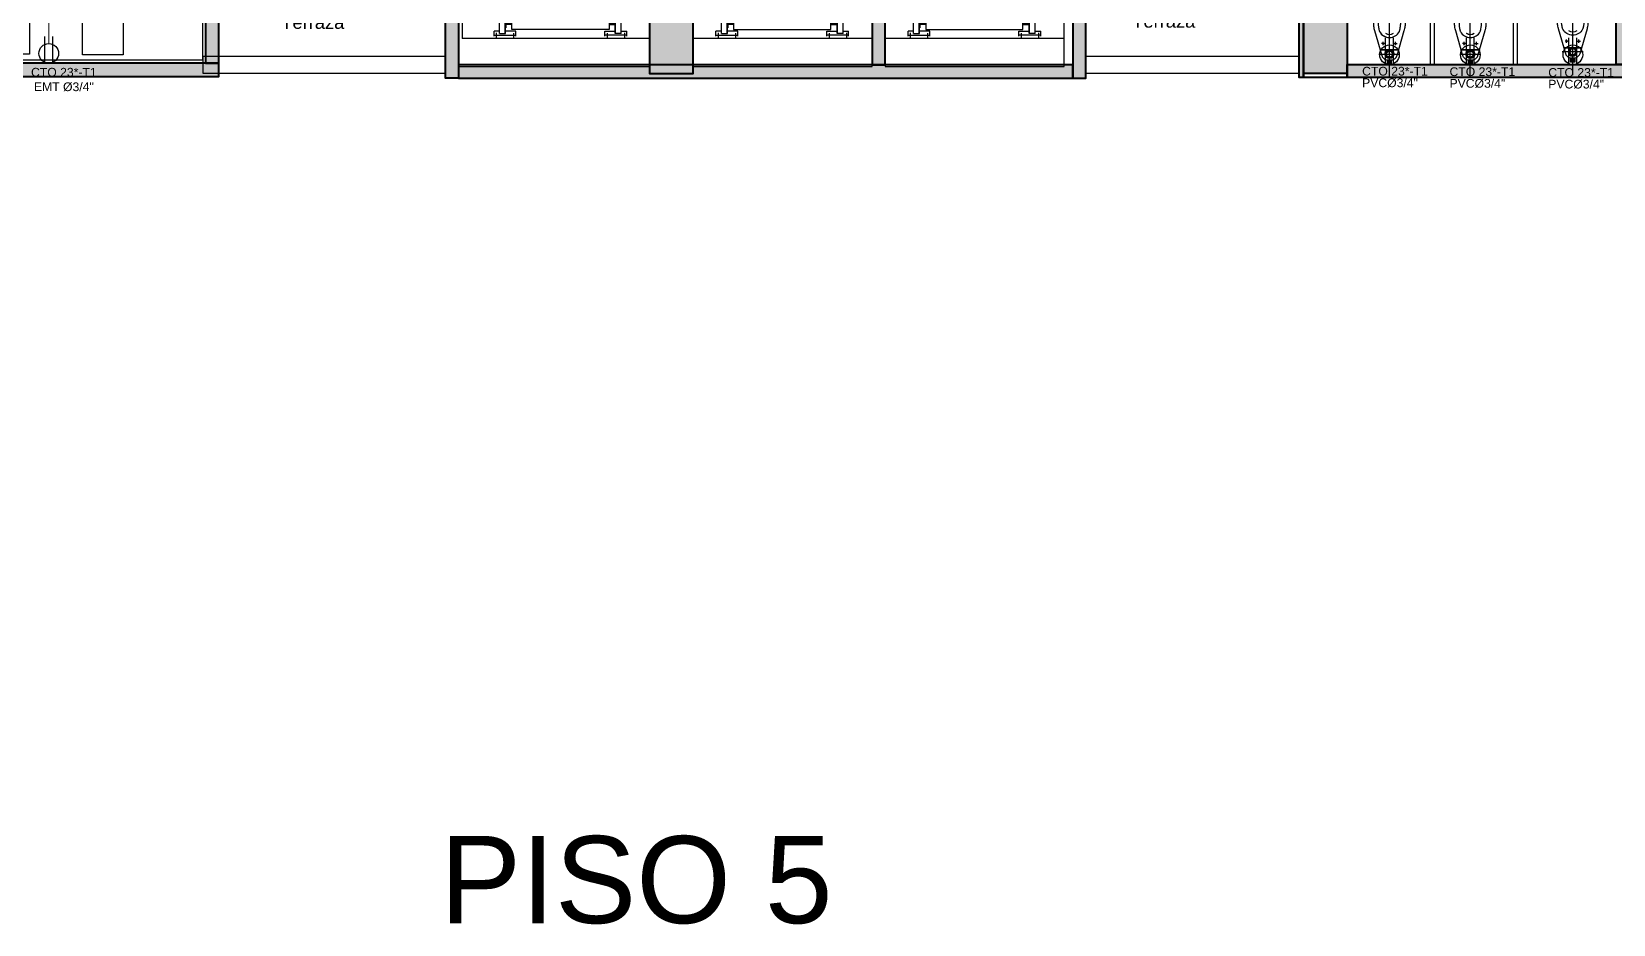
# Model space of a CAD drawing. Header units: metres. Extents: x -692 to 1029, y -233 to 3386.
# Drawn here: x 512.17 to 530.31, y 2465.33 to 2475.57 of the extents above; entities that cross this region are included whole.
import ezdxf
from ezdxf.enums import TextEntityAlignment as Align
from ezdxf.lldxf.tags import DXFTag

# ---------------------------------------------------------------- set-up
doc = ezdxf.new("R2010")
doc.units = ezdxf.units.M
for name, pattern in [('CENTER2', [28.575, 19.05, -3.175, 3.175, -3.175]), ('DASHED2', [9.525, 6.35, -3.175]), ('HIDDEN', [9.525, 6.35, -3.175])]:
    doc.linetypes.add(name, pattern=pattern)
for name, color, linetype, lineweight in [('-CN-GYD-TUBERIA PVC', 96, 'PVC_LINE', 25), ('-CN-GYD-TUBERÍA ILUMINACION', 5, 'Continuous', 18), ('Estructura', 250, 'Continuous', 40), ('GG_TEXTO', 7, 'Continuous', 9), ('TEXTOS', 250, 'Continuous', 20), ('Textos 1', 7, 'Continuous', 25), ('Vidrio', 253, 'Continuous', 30)]:
    doc.layers.add(name, color=color, linetype=linetype, lineweight=lineweight)
for name, color, linetype in [('0-amob', 251, 'Continuous'), ('1amobla', 253, 'Continuous'), ('A-columnas', 6, 'Continuous'), ('A_ACHU5', 255, 'Continuous'), ('A_METAL  PROY', 177, 'Continuous'), ('A_MUEBLES FIJOS', 252, 'Continuous'), ('AMOBLAMIENTO', 252, 'Continuous'), ('AREA LOCALES', 161, 'Continuous'), ('AREA PARQUEO', 253, 'Continuous'), ('AS_GL DETECCION_PISO 2', 7, 'Continuous'), ('ASCENSOR', 251, 'Continuous'), ('F-2', 253, 'Continuous'), ('GG_LAZO CONTROL DRIVERS', 82, 'Continuous'), ('GG_PISO 5', 8, 'Continuous'), ('H-muro', 251, 'Continuous'), ('JCA_PLANO 0', 8, 'Continuous'), ('MARCO', 4, 'Continuous'), ('MUEBLE', 253, 'Continuous'), ('PLO_CORONA', 251, 'Continuous'), ('T', 1, 'Continuous'), ('TEXTO 3', 3, 'Continuous'), ('Textos-espacios', 3, 'Continuous')]:
    doc.layers.add(name, color=color, linetype=linetype)
for name, color, linetype, true_color in [('A-HATCH CONCRETO', 7, 'Continuous', 0xa8a8a8), ('HACHTCOLUMNA', 7, 'Continuous', 0x5c5c5c), ('JCA_HATCH 254', 7, 'Continuous', 0xc4c4c4), ('PROYECCION', 7, 'DASHED2', 0x474747)]:
    doc.layers.add(name, color=color, linetype=linetype, true_color=true_color)
doc.layers.add('DIM-25', color=253, linetype='Continuous', plot=False)
doc.layers.add('Muro', color=7, linetype='Continuous', lineweight=40, true_color=0x2e2e2e)
doc.styles.add('ROMAN', font='ROMANS', dxfattribs={"width": 1.2})
doc.styles.get("Standard").update_dxf_attribs({"font": 'arial.ttf'})
tags = doc.linetypes.add('EMT_LINE', pattern='A,0.5,-0.2,["EMT",Standard,S=0.1,R=0,X=-0.1,Y=-0.05],-0.25', length=0.95).pattern_tags.tags
tags[6] = DXFTag(74, 10)
tags = doc.linetypes.add('PVC_LINE', pattern='A,0.5,-0.2,["PVC",Standard,S=0.1,R=0,X=-0.1,Y=-0.05],-0.25', length=0.95).pattern_tags.tags
tags[6] = DXFTag(74, 10)

msp = doc.modelspace()

# ---------------------------------------------------------------- texts
at = {"layer": 'GG_TEXTO', "ltscale": 0.3, "insert": (513.408, 2466.339), "char_height": 1, "attachment_point": 1}
msp.add_mtext_dynamic_manual_height_columns('\\pxqr;PISO 5', width=7.94947, gutter_width=1, heights=[0], dxfattribs=at)
at = {"layer": 'TEXTOS', "insert": (512.075, 2475.153), "char_height": 0.1, "attachment_point": 1}
msp.add_mtext_dynamic_manual_height_columns('\\pxqc;CTO 23*{\\A1;-T1}\\P{\\A1;EMT Ø3/4" }', width=0.93823, gutter_width=0.325, heights=[0], dxfattribs=at)
at = {"layer": 'TEXTOS', "char_height": 0.1, "width": 0.72835, "attachment_point": 1}
for insert in [(527.428, 2475.165), (528.43, 2475.159), (529.562, 2475.15)]:
    msp.add_mtext('\\A1;\\pxsm0.8;CTO 23*-T1\\PPVCØ3/4"        ', dxfattribs=dict(at, insert=insert))

# ---------------------------------------------------------------- blocks, each defined once
blk = doc.blocks.new('t')
at = {"layer": 'T'}
for p, q in [((0.006, 0.03), (0.204, 0.03)), ((0.006, -0.03), (0.204, -0.03))]:
    blk.add_line(p, q, dxfattribs=at)
blk.add_circle((0.075, 0), 0.075, dxfattribs=at)
blk = doc.blocks.new('discap')
at = {"layer": 'TEXTO 3', "color": 0, "linetype": 'Continuous'}
for p, q in [((-179169, -277469), (-179154, -277610)), ((-178353, -278322), (-178426, -278155))]:
    blk.add_line(p, q, dxfattribs=at)
blk.add_lwpolyline([(-178974, -277120), (-178946, -277498), (-178511, -277498), (-178511, -277624), (-178926, -277624), (-178926, -277730), (-178352, -277730), (-178127, -278321), (-177953, -278254), (-177909, -278371), (-178198, -278488), (-178440, -277852), (-179047, -277852), (-179102, -276980)], dxfattribs=at)
for centre, radius, start, end in [((-178951, -276970), 152, 261.2603, 183.6697), ((-178897, -278025), 619, 116.0954, 331.345), ((-178897, -278025), 488, 121.7945, 344.571)]:
    blk.add_arc(centre, radius, start, end, dxfattribs=at)
blk = doc.blocks.new('MARCOE-102')
for p, q in [((0, 0), (0, -2.5)), ((0, 0), (1.75, 0)), ((1.75, 0), (1.75, -0.45)), ((0, -2.5), (1.75, -2.5)), ((0.175, -0.175), (1.575, -0.175)), ((0.175, -0.175), (0.175, -2.325)), ((0.175, -2.325), (1.575, -2.325)), ((1.375, -0.45), (1.375, -0.275)), ((1.375, -0.275), (1.575, -0.275)), ((1.75, -0.45), (1.375, -0.45)), ((1.375, -2.05), (1.375, -2.225)), ((1.75, -2.05), (1.375, -2.05)), ((1.375, -2.225), (1.575, -2.225)), ((1.575, -0.275), (1.575, -0.175)), ((1.575, -2.325), (1.575, -2.225)), ((1.75, -2.5), (1.75, -2.05))]:
    blk.add_line(p, q)
at = {"layer": 'MARCO'}
blk.add_lwpolyline([(0, 0), (0, -2.5), (1.75, -2.5), (1.75, -2.05), (1.375, -2.05), (1.375, -2.225), (1.575, -2.225), (1.575, -2.325), (0.175, -2.325), (0.175, -0.175), (1.575, -0.175), (1.575, -0.275), (1.375, -0.275), (1.375, -0.45), (1.75, -0.45), (1.75, 0), (0, 0)], dxfattribs=at)
blk = doc.blocks.new('ASCENSOR')
at = {"layer": '0-amob'}
for p, q in [((-1.747, -0.512), (-1.859, -0.533)), ((-1.859, -0.533), (-1.859, -0.609)), ((-1.69, -0.498), (-1.747, -0.498)), ((-1.747, -0.498), (-1.747, -0.512)), ((-1.69, -0.564), (-1.69, -0.498)), ((-1.68, -0.564), (-1.69, -0.564))]:
    blk.add_line(p, q, dxfattribs=at)
blk.add_lwpolyline([(-1.68, -0.564), (-1.68, 0.413), (-1.69, 0.413), (-1.69, 0.347), (-1.747, 0.347), (-1.747, 0.361), (-1.859, 0.382), (-1.859, 0.458)], dxfattribs=at)
at = {"layer": 'ASCENSOR'}
for p, q in [((-1.605, 0.869), (-1.605, 0.932)), ((-0.91, 0.876), (-0.91, 0.932)), ((-0.7, 0.921), (-0.91, 0.921)), ((-0.88, 0.922), (-0.88, 0.95)), ((-0.73, 0.922), (-0.73, 0.95)), ((-0.7, 0.876), (-0.7, 0.932)), ((-1.63, -1.015), (-1.63, 0.869)), ((-1.575, 0.869), (-1.63, 0.869)), ((-1.575, 0.869), (-1.575, -1.015)), ((-1.485, 0.826), (-1.545, 0.826)), ((-1.545, 0.826), (-1.485, 0.826)), ((-1.545, -0.971), (-1.545, 0.826)), ((-1.485, 0.826), (-1.485, 0.766)), ((-1.485, 0.766), (-0.096, 0.766)), ((-1.405, 0.385), (-1.405, 0.735)), ((-0.126, 0.735), (-1.405, 0.735)), ((-0.91, 0.876), (-0.88, 0.876)), ((-0.73, 0.902), (-0.88, 0.902)), ((-0.88, 0.83), (-0.88, 0.902)), ((-0.73, 0.836), (-0.88, 0.836)), ((-0.88, 0.836), (-0.73, 0.836)), ((-0.85, 0.83), (-0.88, 0.83)), ((-0.85, 0.83), (-0.88, 0.83)), ((-0.85, 0.83), (-0.805, 0.83)), ((-0.85, 0.83), (-0.805, 0.83)), ((-0.85, 0.83), (-0.805, 0.83)), ((-0.85, 0.83), (-0.805, 0.83)), ((-0.85, 0.823), (-0.85, 0.83)), ((-0.85, 0.823), (-0.85, 0.83)), ((-0.809, 0.823), (-0.85, 0.823)), ((-0.809, 0.823), (-0.85, 0.823)), ((-0.816, 0.785), (-0.816, 0.792)), ((-0.816, 0.792), (-0.802, 0.792)), ((-0.809, 0.785), (-0.816, 0.785)), ((-0.809, 0.785), (-0.809, 0.823)), ((-0.802, 0.785), (-0.809, 0.785)), ((-0.76, 0.83), (-0.805, 0.83)), ((-0.76, 0.83), (-0.805, 0.83)), ((-0.76, 0.83), (-0.805, 0.83)), ((-0.76, 0.83), (-0.805, 0.83)), ((-0.802, 0.823), (-0.76, 0.823)), ((-0.802, 0.823), (-0.76, 0.823)), ((-0.802, 0.785), (-0.802, 0.823)), ((-0.795, 0.792), (-0.802, 0.792)), ((-0.802, 0.785), (-0.795, 0.785)), ((-0.795, 0.785), (-0.795, 0.792)), ((-0.76, 0.823), (-0.76, 0.83)), ((-0.76, 0.823), (-0.76, 0.83)), ((-0.76, 0.83), (-0.73, 0.83)), ((-0.76, 0.83), (-0.73, 0.83)), ((-0.73, 0.836), (-0.73, 0.902)), ((-0.73, 0.876), (-0.7, 0.876)), ((-0.73, 0.83), (-0.73, 0.836)), ((-0.126, 0.735), (-0.126, -0.88)), ((-0.096, 0.766), (-0.096, -0.911)), ((-0.036, 0.625), (-0.036, 0.555)), ((0.155, 0.625), (-0.036, 0.625)), ((0.155, 0.561), (-0.036, 0.561)), ((0.155, 0.555), (-0.036, 0.555)), ((-0.001, 0.552), (-0.001, 0.555)), ((-0.001, 0.555), (0.041, 0.555)), ((0.038, 0.552), (-0.001, 0.552)), ((0.038, 0.491), (0.038, 0.552)), ((0.041, 0.555), (0.041, 0.491)), ((0.089, 0.555), (0.041, 0.555)), ((0.047, 0.555), (0.047, 0.491)), ((0.05, 0.491), (0.05, 0.552)), ((0.05, 0.552), (0.089, 0.552)), ((0.089, 0.552), (0.089, 0.555)), ((0.089, 0.552), (0.089, 0.555)), ((0.184, 0.688), (0.128, 0.688)), ((0.128, 0.625), (0.128, 0.688)), ((0.128, 0.438), (0.128, 0.555)), ((0.147, 0.664), (0.21, 0.664)), ((0.155, 0.625), (0.155, 0.555)), ((0.173, 0.689), (0.173, 0.438)), ((-1.68, 0.434), (-1.671, 0.434)), ((-1.68, 0.434), (-1.671, 0.434)), ((-1.68, 0.399), (-1.68, 0.434)), ((-1.68, 0.399), (-1.68, 0.434)), ((-1.63, 0.399), (-1.68, 0.399)), ((-1.63, 0.399), (-1.68, 0.399)), ((-1.676, 0.43), (-1.674, 0.43)), ((-1.674, 0.43), (-1.676, 0.43)), ((-1.676, 0.402), (-1.676, 0.43)), ((-1.676, 0.43), (-1.676, 0.402)), ((-1.633, 0.402), (-1.676, 0.402)), ((-1.676, 0.402), (-1.633, 0.402)), ((-1.674, 0.426), (-1.674, 0.43)), ((-1.674, 0.426), (-1.674, 0.43)), ((-1.671, 0.426), (-1.674, 0.426)), ((-1.671, 0.426), (-1.674, 0.426)), ((-1.671, 0.434), (-1.671, 0.426)), ((-1.671, 0.434), (-1.671, 0.426)), ((-1.639, 0.434), (-1.639, 0.426)), ((-1.63, 0.434), (-1.639, 0.434)), ((-1.639, 0.434), (-1.63, 0.434)), ((-1.639, 0.426), (-1.639, 0.434)), ((-1.639, 0.426), (-1.635, 0.426)), ((-1.635, 0.426), (-1.639, 0.426)), ((-1.635, 0.43), (-1.633, 0.43)), ((-1.635, 0.426), (-1.635, 0.43)), ((-1.635, 0.43), (-1.635, 0.426)), ((-1.633, 0.43), (-1.635, 0.43)), ((-1.633, 0.402), (-1.633, 0.43)), ((-1.633, 0.402), (-1.633, 0.43)), ((-1.63, 0.399), (-1.63, 0.434)), ((-1.63, 0.434), (-1.63, 0.399)), ((-1.587, 0.433), (-1.618, 0.433)), ((-1.618, 0.433), (-1.618, -0.056)), ((-1.587, -0.056), (-1.587, 0.433)), ((-1.503, 0.434), (-1.534, 0.434)), ((-1.534, -0.056), (-1.534, 0.434)), ((-1.503, -0.056), (-1.503, 0.434)), ((-1.485, 0.385), (-1.485, 0.445)), ((-1.405, 0.385), (-1.485, 0.385)), ((-0.021, 0.485), (0.109, 0.485)), ((-0.021, -0.63), (-0.021, 0.485)), ((0.109, 0.485), (0.109, -0.63)), ((0.184, 0.438), (0.128, 0.438)), ((0.149, 0.463), (0.209, 0.463)), ((-1.618, -0.056), (-1.587, -0.056)), ((-1.587, -0.095), (-1.618, -0.095)), ((-1.618, -0.095), (-1.618, -0.583)), ((-1.587, -0.583), (-1.587, -0.095)), ((-1.534, -0.056), (-1.503, -0.056)), ((-1.503, -0.095), (-1.534, -0.095)), ((-1.534, -0.58), (-1.534, -0.095)), ((-1.503, -0.58), (-1.503, -0.095)), ((-1.405, -0.53), (-1.485, -0.53)), ((-1.485, -0.53), (-1.485, -0.59)), ((-1.405, -0.53), (-1.405, -0.88)), ((-1.618, -0.583), (-1.587, -0.583)), ((-1.534, -0.58), (-1.503, -0.58)), ((0.155, -0.7), (-0.036, -0.7)), ((-0.036, -0.77), (-0.036, -0.7)), ((0.155, -0.706), (-0.036, -0.706)), ((0.109, -0.63), (-0.021, -0.63)), ((-0.001, -0.697), (-0.001, -0.7)), ((0.038, -0.697), (-0.001, -0.697)), ((-0.001, -0.7), (0.041, -0.7)), ((0.038, -0.636), (0.038, -0.697)), ((0.041, -0.7), (0.041, -0.636)), ((0.047, -0.7), (0.047, -0.636)), ((0.089, -0.7), (0.047, -0.7)), ((0.05, -0.636), (0.05, -0.697)), ((0.05, -0.697), (0.089, -0.697)), ((0.089, -0.697), (0.089, -0.7)), ((0.184, -0.583), (0.128, -0.583)), ((0.128, -0.583), (0.128, -0.7)), ((0.149, -0.609), (0.209, -0.609)), ((0.155, -0.77), (0.155, -0.7)), ((0.173, -0.834), (0.173, -0.583)), ((-0.126, -0.88), (-1.405, -0.88)), ((0.155, -0.77), (-0.036, -0.77)), ((0.128, -0.77), (0.128, -0.833)), ((0.184, -0.833), (0.128, -0.833)), ((0.147, -0.809), (0.21, -0.809)), ((-1.575, -1.015), (-1.63, -1.015)), ((-1.605, -1.015), (-1.605, -1.083)), ((-1.485, -0.971), (-1.545, -0.971)), ((-0.096, -0.911), (-1.485, -0.911)), ((-1.485, -0.911), (-1.485, -0.971)), ((-0.91, -1.011), (-0.88, -1.011)), ((-0.91, -1.011), (-0.91, -1.083)), ((-0.7, -1.072), (-0.91, -1.072)), ((-0.85, -0.981), (-0.88, -0.981)), ((-0.85, -0.981), (-0.88, -0.981)), ((-0.88, -0.981), (-0.88, -1.052)), ((-0.73, -0.987), (-0.88, -0.987)), ((-0.88, -0.987), (-0.73, -0.987)), ((-0.73, -1.052), (-0.88, -1.052)), ((-0.88, -1.073), (-0.88, -1.1)), ((-0.808, -0.974), (-0.85, -0.974)), ((-0.808, -0.974), (-0.85, -0.974)), ((-0.85, -0.974), (-0.85, -0.981)), ((-0.85, -0.974), (-0.85, -0.981)), ((-0.85, -0.981), (-0.805, -0.981)), ((-0.85, -0.981), (-0.805, -0.981)), ((-0.85, -0.981), (-0.805, -0.981)), ((-0.85, -0.981), (-0.805, -0.981)), ((-0.808, -0.936), (-0.815, -0.936)), ((-0.815, -0.936), (-0.815, -0.943)), ((-0.815, -0.943), (-0.801, -0.943)), ((-0.808, -0.936), (-0.808, -0.974)), ((-0.801, -0.936), (-0.808, -0.936)), ((-0.76, -0.981), (-0.805, -0.981)), ((-0.76, -0.981), (-0.805, -0.981)), ((-0.76, -0.981), (-0.805, -0.981)), ((-0.76, -0.981), (-0.805, -0.981)), ((-0.801, -0.936), (-0.801, -0.974)), ((-0.801, -0.936), (-0.794, -0.936)), ((-0.794, -0.943), (-0.801, -0.943)), ((-0.801, -0.974), (-0.76, -0.974)), ((-0.801, -0.974), (-0.76, -0.974)), ((-0.794, -0.936), (-0.794, -0.943)), ((-0.76, -0.974), (-0.76, -0.981)), ((-0.76, -0.974), (-0.76, -0.981)), ((-0.76, -0.981), (-0.73, -0.981)), ((-0.76, -0.981), (-0.73, -0.981)), ((-0.73, -0.981), (-0.73, -0.987)), ((-0.73, -0.987), (-0.73, -1.052)), ((-0.73, -1.011), (-0.7, -1.011)), ((-0.73, -1.073), (-0.73, -1.1)), ((-0.7, -1.011), (-0.7, -1.083))]:
    blk.add_line(p, q, dxfattribs=at)
for centre, radius, start, end in [((0.044, 0.491), 0.006, 180, 270), ((0.044, 0.491), 0.003, 180, 270), ((0.044, 0.491), 0.006, 270, 0), ((0.044, 0.491), 0.003, 270, 0), ((0.044, -0.636), 0.006, 90, 180), ((0.044, -0.636), 0.003, 90, 180), ((0.044, -0.636), 0.006, 0, 90), ((0.044, -0.636), 0.003, 0, 90)]:
    blk.add_arc(centre, radius, start, end, dxfattribs=at)
at = {"layer": 'ASCENSOR', "xscale": 0.01999999999998181, "yscale": 0.01999999999998181, "zscale": 0.01999999999998181, "rotation": 270}
blk.add_blockref('MARCOE-102', (-1.63, -0.541), dxfattribs=at)
blk = doc.blocks.new('PUERTA BAÑOS')
at = {"layer": 'AMOBLAMIENTO'}
h = blk.add_hatch(color=255, dxfattribs=at)
edge = h.paths.add_edge_path()
edge.add_line((-0.008, 0.002), (-0.008, -0.628))
edge.add_arc((-0.013, -0.628), 0.005, -90, 0, ccw=False)
edge.add_line((-0.013, -0.633), (-0.033, -0.633))
edge.add_arc((-0.033, -0.628), 0.005, 180, 270, ccw=False)
edge.add_line((-0.038, -0.628), (-0.038, -0.003))
edge.add_arc((-0.032, -0.003), 0.005, 90, 180, ccw=False)
edge.add_line((-0.033, 0.002), (-0.008, 0.002))
for p, q in [((0, 0), (-0.005, 0)), ((0, -0.06), (0, 0)), ((-0.03, -0.005), (-0.03, -0.02)), ((-0.005, 0), (-0.025, 0)), ((-0.025, -0.025), (-0.005, -0.025)), ((-0.005, -0.025), (-0.005, 0)), ((-0.005, 0), (-0.005, -0.06)), ((-0.005, -0.06), (0, -0.06))]:
    blk.add_line(p, q, dxfattribs=at)
blk.add_lwpolyline([(-0.008, 0.002), (-0.008, -0.628, -0.414214), (-0.013, -0.633), (-0.033, -0.633, -0.414214), (-0.038, -0.628), (-0.038, -0.003, -0.414214), (-0.033, 0.002)], format="xyb", close=True, dxfattribs=at)
blk.add_circle((-0.022, -0.013), 0.0025, dxfattribs=at)
at = {"layer": 'AMOBLAMIENTO', "ltscale": 0.1}
blk.add_arc((-0.034, -0.026), 0.607, 177.5483, 270.1437, dxfattribs=at)
at = {"layer": 'AMOBLAMIENTO'}
for centre, start, end in [((-0.025, -0.005), 90, 180), ((-0.025, -0.02), 180, 270)]:
    blk.add_arc(centre, 0.005, start, end, dxfattribs=at)
blk = doc.blocks.new('INODORO')
at = {"layer": 'AMOBLAMIENTO'}
blk.add_hatch(color=255, dxfattribs=at).paths.add_polyline_path([(0.025, 0.05), (-0.025, 0.05), (-0.025, 0), (0.025, 0)])
at = {"layer": 'AMOBLAMIENTO', "extrusion": (-1.55665e-06, -4.47371e-06, 1)}
for p, q in [((-0.051, 0.24, 13.502), (-0.089, 0.24, 13.502)), ((-0.07, 0.221, 13.502), (-0.07, 0.259, 13.502)), ((0.051, 0.24, 13.502), (0.089, 0.24, 13.502)), ((0.07, 0.221, 13.502), (0.07, 0.259, 13.502)), ((0.103, 0.17, 13.502), (-0.103, 0.17, 13.502)), ((-0.024, 0.164, 13.502), (-0.101, 0.164, 13.502)), ((0.101, 0.164, 13.502), (0.024, 0.164, 13.502))]:
    blk.add_line(p, q, dxfattribs=at)
at = {"layer": 'AMOBLAMIENTO', "extrusion": (-1.55665e-06, -4.47371e-06, 1), "elevation": 13.502, "flags": 128}
for points in [[(0.167, 0.387), (0.084, 0.101, -0.016701), (0.083, 0.097, -0.022806), (0.08, 0.091, -0.021821), (0.078, 0.086, -0.034751), (0.072, 0.078, -0.036571), (0.065, 0.07, -0.043988), (0.056, 0.062, -0.052185), (0.043, 0.055, -0.082496), (0.021, 0.05, -0.014668), (0.017, 0.05), (-0.017, 0.05, -0.083909), (-0.04, 0.054, -0.098699), (-0.063, 0.068, -0.082496), (-0.078, 0.086, -0.052185), (-0.083, 0.099, -0.009147), (-0.084, 0.101), (-0.167, 0.387, -0.038438), (-0.177, 0.436, -0.03221), (-0.18, 0.478, -0.004356), (-0.18, 0.484, -0.034754), (-0.176, 0.528, -0.021818), (-0.17, 0.556, -0.013779), (-0.166, 0.573, -0.009024), (-0.163, 0.582, -0.022804), (-0.154, 0.603, -0.021821), (-0.144, 0.623, -0.031515), (-0.127, 0.649, -0.003233), (-0.126, 0.651, -0.036571), (-0.107, 0.672, -0.043988), (-0.081, 0.694, -0.02205), (-0.066, 0.703, -0.030103), (-0.051, 0.71, -0.082496), (-0.008, 0.72, -0.014666), (0, 0.72, -0.083908), (0.045, 0.712, -0.043384), (0.066, 0.703, -0.055079), (0.101, 0.678, -0.050815), (0.127, 0.649, -0.03155), (0.144, 0.623, -0.052186), (0.165, 0.575, -0.001468), (0.166, 0.573, -0.042516), (0.177, 0.52, -0.03221), (0.18, 0.478, -0.004357), (0.18, 0.472, -0.034752), (0.176, 0.427, -0.02182), (0.17, 0.4, -0.009707), (0.167, 0.387)], [(0, 0.67, 0.014666), (-0.005, 0.67, 0.082496), (-0.032, 0.664, 0.044795), (-0.046, 0.657, 0.007375), (-0.05, 0.654, 0.043988), (-0.07, 0.638, 0.036571), (-0.084, 0.621, 0.018877), (-0.091, 0.612, 0.015864), (-0.098, 0.601, 0.021821), (-0.106, 0.584, 0.022804), (-0.114, 0.566, 0.01791), (-0.118, 0.551, 0.004894), (-0.12, 0.545, 0.021818), (-0.125, 0.52, 0.034754), (-0.128, 0.478, 0.004356), (-0.129, 0.472, 0.03221), (-0.126, 0.434, 0.03362), (-0.118, 0.394, 0.010353), (-0.116, 0.385, 0.008488), (-0.113, 0.378)], [(0.113, 0.378, 0.000935), (0.114, 0.379, 0.017908), (0.118, 0.394, 0.004894), (0.12, 0.399, 0.02182), (0.125, 0.425, 0.034752), (0.129, 0.467, 0.004357), (0.129, 0.472, 0.03221), (0.126, 0.511, 0.033619), (0.118, 0.551, 0.010353), (0.116, 0.56, 0.052186), (0.098, 0.601, 0.015899), (0.091, 0.612, 0.066511), (0.065, 0.642, 0.040373), (0.046, 0.657, 0.058094), (0.028, 0.665, 0.083908), (0, 0.67)]]:
    blk.add_lwpolyline(points, format="xyb", dxfattribs=at)
at = {"layer": 'AMOBLAMIENTO', "linetype": 'HIDDEN', "ltscale": 0.25, "extrusion": (-1.55665e-06, -4.47371e-06, 1), "elevation": 13.502}
for points in [[(0, -0.15), (0, 0.72)], [(-0.12, 0.12), (0.12, 0.12)]]:
    blk.add_lwpolyline(points, dxfattribs=at)
at = {"layer": 'AMOBLAMIENTO', "extrusion": (-1.55665e-06, -4.47371e-06, 1), "elevation": 13.502}
blk.add_lwpolyline([(0.025, 0.05), (-0.025, 0.05), (-0.025, 0), (0.025, 0)], close=True, dxfattribs=at)
at = {"layer": 'AMOBLAMIENTO', "extrusion": (-1.55665e-06, -4.47371e-06, 1)}
for major_axis, start_param, end_param in [((0.121, -0.042), 3.962815, 6.131668), ((0.0863, -0.03), 4.528683, 5.5658)]:
    blk.add_ellipse((0, 0.438, 13.502), major_axis=major_axis, ratio=1, start_param=start_param, end_param=end_param, dxfattribs=at)
for centre, major_axis in [((-0.07, 0.24, 13.502), (0.00567, -0.00197)), ((0.07, 0.24, 13.502), (0.00567, -0.00197)), ((0, 0.12, 13.502), (0.0472, -0.0164)), ((0, 0.12, 13.502), (0.0425, -0.0148)), ((0, 0.12, 13.502), (0.0331, -0.0115))]:
    blk.add_ellipse(centre, major_axis=major_axis, ratio=1, dxfattribs=at)
blk = doc.blocks.new('DISCAPACITADO PLANTA')
for points in [[(0.327, 0.825), (0.299, 0.891), (0.263, 0.916), (0.23, 0.866), (0.208, 0.824), (0.198, 0.799), (0.193, 0.764), (0.199, 0.735), (0.198, 0.734), (0.188, 0.594), (0.192, 0.547), (0.192, 0.547), (0.182, 0.502), (0.17, 0.442)], [(0.292, 0.896), (0.291, 0.925), (0.27, 0.989), (0.252, 1.015), (0.235, 1.019), (0.208, 1.004), (0.189, 0.969), (0.182, 0.914), (0.187, 0.861), (0.195, 0.807)], [(0.293, 0.895), (0.314, 0.888), (0.325, 0.851), (0.331, 0.793), (0.359, 0.581), (0.368, 0.582), (0.38, 0.639), (0.407, 0.73), (0.433, 0.796), (0.433, 0.796), (0.462, 0.865), (0.487, 0.905), (0.511, 0.921), (0.551, 0.875), (0.561, 0.789), (0.558, 0.726)], [(0.674, 0.894), (0.554, 0.889), (0.559, 0.898), (0.564, 0.956), (0.545, 1.023), (0.529, 1.038), (0.516, 1.038), (0.495, 1.022), (0.478, 1), (0.458, 0.933), (0.46, 0.891), (0.46, 0.891), (0.455, 0.848)], [(0.126, 0.862), (0.023, 0.862), (0.024, 0.827), (0.102, 0.827)], [(0.102, 0.827), (0.114, 0.862)], [(0.102, 0.827), (0.104, 0.412)], [(0.139, 0.415), (0.138, 0.744), (0.127, 0.75), (0.113, 0.75), (0.102, 0.744)], [(0.127, 0.853), (0.162, 0.853), (0.164, 0.781), (0.156, 0.765), (0.142, 0.763), (0.125, 0.771), (0.127, 0.846), (0.124, 0.898), (0.184, 0.895)], [(0.125, 0.771), (0.127, 0.75)], [(0.138, 0.736), (0.199, 0.735)], [(0.164, 0.781), (0.195, 0.776)], [(0.338, 0.734), (0.408, 0.735)], [(0.531, 0.435), (0.535, 0.481), (0.535, 0.481), (0.529, 0.515), (0.529, 0.515), (0.547, 0.571), (0.555, 0.719), (0.555, 0.719), (0.56, 0.735), (0.56, 0.735), (0.604, 0.736)], [(0.554, 0.889), (0.551, 0.875)], [(0.627, 0.783), (0.56, 0.784)], [(0.639, 0.747), (0.629, 0.752), (0.614, 0.752), (0.604, 0.746), (0.605, 0.406)], [(0.627, 0.864), (0.717, 0.865)], [(0.641, 0.393), (0.639, 0.829), (0.627, 0.864), (0.628, 0.752)], [(0.639, 0.829), (0.716, 0.83), (0.716, 0.83), (0.717, 0.865)], [(0.669, 0.829), (0.672, 0.786)], [(0.674, 0.894), (0.671, 0.864)], [(0.014, 0.434), (0.015, 0.481), (0.001, 0.518), (-0.001, 0.541), (-0.015, 0.545), (-0.019, 0.539), (-0.022, 0.505), (-0.035, 0.505)], [(-0.003, 0.621), (-0.002, 0.541)], [(-0.003, 0.607), (0.034, 0.607)], [(0.192, 0.56), (0.209, 0.567), (0.219, 0.564)], [(0.351, 0.579), (0.336, 0.563)], [(0.412, 0.561), (0.384, 0.573)], [(0.697, 0.609), (0.728, 0.609)], [(0.728, 0.627), (0.729, 0.51)], [(-0.02, 0.529), (-0.046, 0.5), (-0.053, 0.45), (-0.032, 0.408), (-0.035, 0.39), (-0.018, 0.293), (-0.004, 0.274), (0.02, 0.264), (0.124, 0.299), (0.134, 0.309), (0.178, 0.289), (0.226, 0.284), (0.27, 0.295)], [(-0.032, 0.407), (-0.017, 0.423), (0.021, 0.436), (0.051, 0.392), (0.051, 0.392), (0.111, 0.415), (0.139, 0.415), (0.139, 0.415), (0.144, 0.423), (0.173, 0.444), (0.202, 0.461), (0.225, 0.468)], [(0.698, 0.529), (0.716, 0.524), (0.716, 0.509), (0.723, 0.501), (0.738, 0.523), (0.751, 0.517), (0.764, 0.459), (0.756, 0.43), (0.724, 0.39), (0.716, 0.414), (0.699, 0.429), (0.685, 0.431), (0.65, 0.388), (0.65, 0.388), (0.631, 0.399), (0.608, 0.408), (0.581, 0.395), (0.56, 0.419), (0.536, 0.434), (0.515, 0.441), (0.515, 0.441), (0.495, 0.479), (0.453, 0.506), (0.383, 0.521), (0.335, 0.521), (0.282, 0.505), (0.214, 0.466)], [(0.315, 0.396), (0.336, 0.423), (0.358, 0.437), (0.38, 0.445), (0.404, 0.443), (0.453, 0.386), (0.474, 0.352), (0.47, 0.29), (0.438, 0.246), (0.386, 0.231), (0.353, 0.23), (0.336, 0.235), (0.314, 0.235), (0.294, 0.256), (0.274, 0.272), (0.276, 0.302), (0.281, 0.346), (0.308, 0.392), (0.322, 0.398), (0.349, 0.401), (0.38, 0.391), (0.419, 0.363), (0.44, 0.376), (0.456, 0.375)], [(0.364, 0.379), (0.396, 0.379)], [(0.724, 0.39), (0.718, 0.338), (0.687, 0.272), (0.639, 0.256), (0.539, 0.275)], [(0.69, 0.43), (0.685, 0.469), (0.698, 0.509)], [(0.729, 0.397), (0.731, 0.007)], [(-0.001, 0.273), (0, 0)], [(0.109, 0.211), (0.108, 0.294)], [(0.128, 0.211), (0.128, 0.291)], [(0.128, 0.264), (0.201, 0.243), (0.288, 0.228), (0.376, 0.223), (0.499, 0.237), (0.583, 0.267)], [(0.304, 0.346), (0.278, 0.308)], [(0.298, 0.254), (0.306, 0.271)], [(0.343, 0.319), (0.368, 0.33), (0.384, 0.334)], [(0.419, 0.362), (0.403, 0.287)], [(0.549, 0.277), (0.508, 0.269), (0.464, 0.282)], [(0.611, 0.213), (0.611, 0.262)], [(0.63, 0.213), (0.63, 0.258)], [(0, 0.013), (0.036, 0.013)], [(0.731, 0.017), (0.7, 0.016)]]:
    blk.add_lwpolyline(points)
for points in [[(0.127, 0.846), (0.126, 0.862), (0.023, 0.862), (0.024, 0.827), (0.102, 0.827), (0.102, 0.744), (0.113, 0.75), (0.127, 0.75), (0.125, 0.771)], [(0.314, 0.888), (0.293, 0.895), (0.299, 0.891), (0.327, 0.825), (0.325, 0.851)], [(0.135, 0.211), (0.136, 0.082), (0.103, 0.082), (0.103, 0.082), (0.102, 0.211)], [(0.638, 0.084), (0.605, 0.084), (0.605, 0.084), (0.604, 0.213), (0.637, 0.213)]]:
    blk.add_lwpolyline(points, close=True)
for points in [[(0.065, 0.862), (0.065, 0.866), (0.065, 0.866, 1), (0.032, 0.866), (0.032, 0.866), (0.032, 0.862)], [(0.032, 0.827), (0.032, 0.728), (0.032, 0.728, 1), (0.066, 0.728), (0.066, 0.728), (0.065, 0.827)], [(0.708, 0.829), (0.703, 0.732), (0.703, 0.732, -1), (0.67, 0.733), (0.67, 0.733), (0.674, 0.829)], [(0.675, 0.865), (0.676, 0.871), (0.676, 0.871, -1), (0.709, 0.87), (0.709, 0.87), (0.709, 0.865)], [(0.069, 0.399), (0.068, 0.648), (0.068, 0.648, 1), (0.034, 0.647), (0.034, 0.647), (0.035, 0.416)], [(0.698, 0.508), (0.697, 0.647), (0.697, 0.647, 1), (0.663, 0.647), (0.663, 0.647), (0.664, 0.406)], [(0.035, 0.269), (0.036, -0.019), (0.036, -0.019, 1), (0.071, -0.019), (0.071, -0.019), (0.07, 0.281)], [(0.664, 0.265), (0.666, -0.02), (0.666, -0.02, 1), (0.7, -0.02), (0.7, -0.02), (0.699, 0.297)]]:
    blk.add_lwpolyline(points, format="xyb")
blk.add_lwpolyline([(0.676, 0.871), (0.675, 0.864), (0.709, 0.865), (0.709, 0.87, 1)], format="xyb", close=True)
blk = doc.blocks.new('BARANADA SANIT 02')
at = {"layer": 'A_ACHU5'}
h = blk.add_hatch(color=256, dxfattribs=at)
edge = h.paths.add_edge_path()
edge.add_arc((0.772, -0.043), 0.01, 270, 360)
edge.add_line((0.782, -0.043), (0.782, -0.02))
edge.add_line((0.782, -0.02), (0.817, -0.02))
edge.add_line((0.817, -0.02), (0.817, -0.03))
edge.add_line((0.817, -0.03), (0.818, -0.03))
edge.add_line((0.818, -0.03), (0.818, -0.059))
edge.add_arc((0.789, -0.059), 0.029, -90, 0, ccw=False)
edge.add_line((0.789, -0.088), (0.513, -0.088))
edge.add_line((0.513, -0.088), (0.011, -0.088))
edge.add_arc((0.011, -0.059), 0.029, 180, 270, ccw=False)
edge.add_line((-0.018, -0.059), (-0.018, -0.03))
edge.add_line((-0.018, -0.03), (-0.018, -0.02))
edge.add_line((-0.018, -0.02), (0.018, -0.02))
edge.add_line((0.018, -0.02), (0.018, -0.043))
edge.add_arc((0.028, -0.043), 0.01, 180, 270)
edge.add_line((0.028, -0.053), (0.513, -0.053))
edge.add_line((0.513, -0.053), (0.772, -0.053))
edge = h.paths.add_edge_path()
edge.add_arc((0.77, -0.01), 0.01, 90, 270, ccw=False)
edge.add_line((0.77, 0), (0.83, 0))
edge.add_arc((0.83, -0.01), 0.01, -90, 90, ccw=False)
edge.add_line((0.83, -0.02), (0.77, -0.02))
edge = h.paths.add_edge_path()
edge.add_arc((-0.03, -0.01), 0.01, 90, 270, ccw=False)
edge.add_line((-0.03, 0), (0.03, 0))
edge.add_arc((0.03, -0.01), 0.01, -90, 90, ccw=False)
edge.add_line((0.03, -0.02), (-0.03, -0.02))
at = {"layer": 'A_METAL  PROY'}
for points in [[(-0.03, -0.02, -1), (-0.03, 0), (0.03, 0), (0.03, 0, -1), (0.03, -0.02), (0.03, -0.02), (-0.03, -0.02)], [(0.77, -0.02, -1), (0.77, 0), (0.83, 0), (0.83, 0, -1), (0.83, -0.02), (0.83, -0.02), (0.77, -0.02)], [(0.772, -0.053, 0.414214), (0.782, -0.043), (0.782, -0.02), (0.817, -0.02), (0.817, -0.03), (0.818, -0.03), (0.818, -0.059, -0.414214), (0.789, -0.088), (0.513, -0.088), (0.011, -0.088, -0.414214), (-0.018, -0.059), (-0.018, -0.03), (-0.018, -0.02), (0.018, -0.02), (0.018, -0.043, 0.414214), (0.028, -0.053), (0.513, -0.053)]]:
    blk.add_lwpolyline(points, format="xyb", close=True, dxfattribs=at)
blk = doc.blocks.new('BARANDA SANIT MINUS')
at = {"layer": 'A_METAL  PROY'}
for points in [[(-0.053, 0.028, 0.414214), (-0.043, 0.018), (-0.02, 0.018), (-0.02, -0.017), (-0.03, -0.017), (-0.03, -0.018), (-0.059, -0.018, -0.414214), (-0.088, 0.011), (-0.088, 0.292), (-0.088, 0.789, -0.414214), (-0.059, 0.818), (-0.03, 0.818), (-0.02, 0.818), (-0.02, 0.782), (-0.043, 0.782, 0.414214), (-0.053, 0.772), (-0.053, 0.292)], [(-0.02, 0.83, -1), (0, 0.83), (0, 0.77), (0, 0.77, -1), (-0.02, 0.77), (-0.02, 0.77), (-0.02, 0.83)], [(-0.02, 0.03, -1), (0, 0.03), (0, -0.03), (0, -0.03, -1), (-0.02, -0.03), (-0.02, -0.03), (-0.02, 0.03)]]:
    blk.add_lwpolyline(points, format="xyb", close=True, dxfattribs=at)
blk = doc.blocks.new('lav discapacitados')
for p, q in [((0.135, 0.125), (0.135, 0.14)), ((0.503, 0.125), (0.503, 0.14)), ((0.183, -0.19), (0.183, -0.162)), ((0.319, -0.15), (0.276, -0.15)), ((0.319, -0.317), (0.319, -0.096)), ((0.319, -0.15), (0.319, -0.122)), ((0.319, -0.15), (0.362, -0.15)), ((0.319, -0.15), (0.319, -0.178)), ((0.456, -0.19), (0.456, -0.162)), ((0.038, -0.307), (0.601, -0.307)), ((0.058, -0.289), (0.319, -0.289)), ((0.183, -0.19), (0.154, -0.19)), ((0.183, -0.19), (0.183, -0.218)), ((0.183, -0.19), (0.211, -0.19)), ((0.215, -0.251), (0.187, -0.251)), ((0.215, -0.251), (0.215, -0.223)), ((0.215, -0.251), (0.243, -0.251)), ((0.215, -0.251), (0.215, -0.28)), ((0.267, -0.251), (0.239, -0.251)), ((0.267, -0.251), (0.267, -0.223)), ((0.267, -0.251), (0.295, -0.251)), ((0.267, -0.251), (0.267, -0.28)), ((0.319, -0.251), (0.291, -0.251)), ((0.319, -0.251), (0.319, -0.223)), ((0.319, -0.251), (0.348, -0.251)), ((0.319, -0.251), (0.319, -0.28)), ((0.58, -0.289), (0.319, -0.289)), ((0.371, -0.251), (0.343, -0.251)), ((0.371, -0.251), (0.371, -0.223)), ((0.371, -0.251), (0.4, -0.251)), ((0.371, -0.251), (0.371, -0.28)), ((0.424, -0.251), (0.395, -0.251)), ((0.424, -0.251), (0.424, -0.223)), ((0.424, -0.251), (0.452, -0.251)), ((0.424, -0.251), (0.424, -0.28)), ((0.456, -0.19), (0.427, -0.19)), ((0.456, -0.19), (0.484, -0.19)), ((0.456, -0.19), (0.456, -0.218))]:
    blk.add_line(p, q)
blk.add_lwpolyline([(0.135, 0.125, 0.057771), (0.15, -0.005, 0.071436), (0.189, -0.104, 0.106424), (0.255, -0.178, 0.158971), (0.319, -0.199, 0.158971)], format="xyb")
at = {"linetype": 'Continuous'}
for centre in [(0.183, -0.19), (0.456, -0.19), (0.215, -0.251), (0.267, -0.251), (0.371, -0.251), (0.424, -0.251)]:
    blk.add_circle(centre, 0.0174, dxfattribs=at)
for centre, radius in [((0.319, -0.15), 0.0325), ((0.319, -0.15), 0.023), ((0.319, -0.251), 0.0174)]:
    blk.add_circle(centre, radius)
for centre, radius, start, end in [((0.097, 0.176), 0.0385, 79.4854, 175.151), ((0.319, 1.375), 1.181, 259.4854, 280.5146), ((0.542, 0.176), 0.0385, 4.849, 100.5146), ((5.796, -0.307), 5.759, 175.151, 180), ((0.145, 0.14), 0.0102, 81.9935, 180), ((0.319, 1.375), 1.237, 261.9935, 278.0065), ((-0.066, 0.125), 0.57, 346.7746, 0), ((0.493, 0.14), 0.0102, 0, 98.0065), ((-5.158, -0.307), 5.759, 0, 4.849), ((5.796, -0.307), 5.748, 177.9207, 179.7162), ((0.062, -0.099), 0.0102, 88.9603, 177.9207), ((0.058, -0.307), 0.218, 56.4295, 88.9603), ((0.185, -0.117), 0.0102, 236.4295, 31.5913), ((0.319, -0.091), 0.109, 270, 306.1312), ((0.244, 0.012), 0.236, 306.1312, 330.4303), ((0.454, -0.117), 0.0102, 148.4087, 303.5705), ((0.124, 0.08), 0.374, 330.4303, 346.7746), ((0.58, -0.307), 0.218, 91.0397, 123.5705), ((0.576, -0.099), 0.0102, 2.0793, 91.0397), ((-5.158, -0.307), 5.748, 0.2838, 2.0793), ((0.058, -0.279), 0.0102, 179.7162, 270), ((0.58, -0.279), 0.0102, 270, 0.2838)]:
    blk.add_arc(centre, radius, start, end)
blk = doc.blocks.new('Est etapa 3 torre')
at = {"layer": 'HACHTCOLUMNA'}
h = blk.add_hatch(color=256, dxfattribs=at)
h.paths.add_polyline_path([(1123.55, -5959.124), (1123.05, -5959.124), (1123.05, -5957.624), (1123.55, -5957.624)])
h.paths.add_polyline_path([(1116.05, -5959.124), (1115.55, -5959.124), (1115.55, -5957.624), (1116.05, -5957.624)])
h.paths.add_polyline_path([(1139.548, -5959.124), (1139.048, -5959.124), (1139.048, -5957.624), (1139.548, -5957.624)])
h.paths.add_polyline_path([(1132.05, -5959.124), (1131.55, -5959.124), (1131.55, -5957.624), (1132.05, -5957.624)])
h.paths.add_polyline_path([(1140.048, -5967.649), (1140.048, -5968.149), (1138.548, -5968.149), (1138.548, -5967.649)])
h.paths.add_polyline_path([(1124.05, -5967.649), (1124.05, -5968.149), (1122.55, -5968.149), (1122.55, -5967.649)])
h.paths.add_polyline_path([(1131.05, -5967.649), (1131.05, -5968.149), (1132.55, -5968.149), (1132.55, -5967.649)])
h.paths.add_polyline_path([(1115.05, -5967.649), (1115.05, -5968.149), (1116.55, -5968.149), (1116.55, -5967.649)])
h.paths.add_polyline_path([(1140.048, -5975.649), (1140.048, -5976.149), (1138.548, -5976.149), (1138.548, -5975.649)])
h.paths.add_polyline_path([(1124.05, -5975.649), (1124.05, -5976.149), (1122.55, -5976.149), (1122.55, -5975.649)])
h.paths.add_polyline_path([(1131.05, -5975.649), (1131.05, -5976.149), (1132.55, -5976.149), (1132.55, -5975.649)])
h.paths.add_polyline_path([(1115.05, -5975.649), (1115.05, -5976.149), (1116.55, -5976.149), (1116.55, -5975.649)])
h.paths.add_polyline_path([(1140.048, -5985.749), (1140.048, -5986.249), (1138.548, -5986.249), (1138.548, -5985.749)])
h.paths.add_polyline_path([(1124.05, -5985.749), (1124.05, -5986.249), (1122.55, -5986.249), (1122.55, -5985.749)])
h.paths.add_polyline_path([(1131.05, -5985.749), (1131.05, -5986.249), (1132.55, -5986.249), (1132.55, -5985.749)])
h.paths.add_polyline_path([(1115.05, -5985.749), (1115.05, -5986.249), (1116.55, -5986.249), (1116.55, -5985.749)])
h.paths.add_polyline_path([(1140.048, -5993.749), (1140.048, -5994.249), (1138.548, -5994.249), (1138.548, -5993.749)])
h.paths.add_polyline_path([(1124.05, -5993.749), (1124.05, -5994.249), (1122.55, -5994.249), (1122.55, -5993.749)])
h.paths.add_polyline_path([(1131.05, -5993.749), (1131.05, -5994.249), (1132.55, -5994.249), (1132.55, -5993.749)])
h.paths.add_polyline_path([(1115.05, -5993.749), (1115.05, -5994.249), (1116.55, -5994.249), (1116.55, -5993.749)])
h.paths.add_polyline_path([(1132.05, -6003.426), (1131.55, -6003.426), (1131.55, -6004.922), (1132.05, -6004.922)])
h.paths.add_polyline_path([(1138.153, -6003.424), (1139.653, -6003.424), (1139.653, -6003.924), (1138.153, -6003.924)])
h.paths.add_polyline_path([(1116.05, -6004.924), (1116.05, -6003.424), (1115.55, -6003.424), (1115.55, -6004.924)])
h.paths.add_polyline_path([(1123.55, -6004.924), (1123.55, -6003.424), (1123.05, -6003.424), (1123.05, -6004.924)])
h.paths.add_polyline_path([(1139.048, -6011.949), (1139.048, -6009.549), (1139.548, -6009.549), (1139.548, -6011.949)])
h.paths.add_polyline_path([(1131.55, -6009.549), (1131.55, -6011.949), (1132.05, -6011.949), (1132.05, -6009.549)])
h.paths.add_polyline_path([(1123.05, -6009.549), (1123.05, -6011.949), (1123.55, -6011.949), (1123.55, -6009.549)])
h.paths.add_polyline_path([(1116.05, -6009.549), (1116.05, -6011.949), (1115.55, -6011.949), (1115.55, -6009.549)])
at = {"layer": 'Estructura'}
for points in [[(1116.05, -5959.124), (1115.55, -5959.124), (1115.55, -5957.624), (1116.05, -5957.624)], [(1123.55, -5959.124), (1123.05, -5959.124), (1123.05, -5957.624), (1123.55, -5957.624)], [(1132.05, -5959.124), (1131.55, -5959.124), (1131.55, -5957.624), (1132.05, -5957.624)], [(1139.548, -5959.124), (1139.048, -5959.124), (1139.048, -5957.624), (1139.548, -5957.624)], [(1115.05, -5967.649), (1115.05, -5968.149), (1116.55, -5968.149), (1116.55, -5967.649)], [(1124.05, -5967.649), (1124.05, -5968.149), (1122.55, -5968.149), (1122.55, -5967.649)], [(1131.05, -5967.649), (1131.05, -5968.149), (1132.55, -5968.149), (1132.55, -5967.649)], [(1140.048, -5967.649), (1140.048, -5968.149), (1138.548, -5968.149), (1138.548, -5967.649)], [(1115.05, -5975.649), (1115.05, -5976.149), (1116.55, -5976.149), (1116.55, -5975.649)], [(1124.05, -5975.649), (1124.05, -5976.149), (1122.55, -5976.149), (1122.55, -5975.649)], [(1131.05, -5975.649), (1131.05, -5976.149), (1132.55, -5976.149), (1132.55, -5975.649)], [(1140.048, -5975.649), (1140.048, -5976.149), (1138.548, -5976.149), (1138.548, -5975.649)], [(1115.05, -5985.749), (1115.05, -5986.249), (1116.55, -5986.249), (1116.55, -5985.749)], [(1124.05, -5985.749), (1124.05, -5986.249), (1122.55, -5986.249), (1122.55, -5985.749)], [(1131.05, -5985.749), (1131.05, -5986.249), (1132.55, -5986.249), (1132.55, -5985.749)], [(1140.048, -5985.749), (1140.048, -5986.249), (1138.548, -5986.249), (1138.548, -5985.749)], [(1115.05, -5993.749), (1115.05, -5994.249), (1116.55, -5994.249), (1116.55, -5993.749)], [(1124.05, -5993.749), (1124.05, -5994.249), (1122.55, -5994.249), (1122.55, -5993.749)], [(1131.05, -5993.749), (1131.05, -5994.249), (1132.55, -5994.249), (1132.55, -5993.749)], [(1140.048, -5993.749), (1140.048, -5994.249), (1138.548, -5994.249), (1138.548, -5993.749)], [(1116.05, -6004.924), (1116.05, -6003.424), (1115.55, -6003.424), (1115.55, -6004.924)], [(1123.55, -6004.924), (1123.55, -6003.424), (1123.05, -6003.424), (1123.05, -6004.924)], [(1132.05, -6004.924), (1132.05, -6003.424), (1131.55, -6003.424), (1131.55, -6004.924)], [(1138.153, -6003.424), (1139.653, -6003.424), (1139.653, -6003.924), (1138.153, -6003.924)], [(1116.05, -6009.549), (1116.05, -6011.949), (1115.55, -6011.949), (1115.55, -6009.549)], [(1123.05, -6009.549), (1123.05, -6011.949), (1123.55, -6011.949), (1123.55, -6009.549)], [(1131.55, -6009.549), (1131.55, -6011.949), (1132.05, -6011.949), (1132.05, -6009.549)], [(1139.048, -6011.949), (1139.048, -6009.549), (1139.548, -6009.549), (1139.548, -6011.949)]]:
    blk.add_lwpolyline(points, close=True, dxfattribs=at)
blk = doc.blocks.new('P8P1P161')
for p, q in [((-0.13, 0), (0.13, 0)), ((-0.13, 0), (-0.13, -0.123)), ((0.13, 0), (0.13, -0.123)), ((-0.13, -0.123), (-0.13, -0.19)), ((-0.115, -0.116), (-0.115, -0.183)), ((-0.1, -0.093), (0.1, -0.093)), ((-0.1, -0.101), (0.1, -0.101)), ((-0.024, -0.13), (-0.024, -0.114)), ((-0.024, -0.114), (-0.016, -0.114)), ((-0.016, -0.13), (-0.024, -0.13)), ((-0.016, -0.114), (-0.016, -0.13)), ((-0.004, -0.114), (0.004, -0.114)), ((-0.004, -0.13), (-0.004, -0.114)), ((0.004, -0.13), (-0.004, -0.13)), ((0.004, -0.114), (0.004, -0.13)), ((0.016, -0.13), (0.016, -0.114)), ((0.016, -0.114), (0.024, -0.114)), ((0.024, -0.13), (0.016, -0.13)), ((0.024, -0.114), (0.024, -0.13)), ((0.115, -0.116), (0.115, -0.183)), ((0.13, -0.123), (0.13, -0.19)), ((-0.08, -0.218), (0.08, -0.218)), ((-0.08, -0.24), (0.08, -0.24))]:
    blk.add_line(p, q)
blk.add_circle((0, -0.064), 0.00632)
for centre, radius, start, end in [((-0.1, -0.123), 0.03, 90, 180), ((-0.1, -0.116), 0.0149, 90, 180), ((0.1, -0.123), 0.03, 0, 90), ((0.1, -0.116), 0.0149, 0, 90), ((-0.08, -0.19), 0.05, 180, 270), ((-0.08, -0.183), 0.0349, 180, 270), ((0.08, -0.183), 0.0349, 270, 0), ((0.08, -0.19), 0.05, 270, 0)]:
    blk.add_arc(centre, radius, start, end)
at = {"style": 'ROMAN', "width": 1.2}
for tag, flags, p in [('CODIN', 3, (0.018, -0.647)), ('CODIN0', 1, (-0.032, -0.975))]:
    blk.add_attdef(tag, text='', height=0.21, dxfattribs=dict(at, flags=flags)).set_placement(p, align=Align.MIDDLE)
blk = doc.blocks.new('Caja metalica de 12')
at = {"layer": '1amobla', "linetype": 'Continuous', "ltscale": 0.3}
blk.add_lwpolyline([(-1069.691, -2855.357), (-1069.511, -2855.357), (-1069.511, -2855.537), (-1069.691, -2855.537), (-1069.691, -2855.357)], dxfattribs=at)
at = {"layer": '1amobla', "color": 7, "linetype": 'Continuous', "ltscale": 0.3, "insert": (-1069.679, -2855.397), "char_height": 0.04, "width": 0.07916, "attachment_point": 1}
blk.add_mtext('CM 12X12', dxfattribs=at)
blk = doc.blocks.new('Puerta de 65')
at = {"layer": 'JCA_HATCH 254', "true_color": 0xffffff}
h = blk.add_hatch(color=7, dxfattribs=at)
edge = h.paths.add_edge_path()
edge.add_line((3153.345, 1771.357), (3153.345, 1771.34))
edge.add_arc((3153.349, 1771.34), 0.00469, 179.9997, 269.9997)
edge.add_line((3153.349, 1771.336), (3153.363, 1771.336))
edge.add_arc((3153.363, 1771.34), 0.00469, 269.9997, 359.9997)
edge.add_line((3153.368, 1771.34), (3153.368, 1771.329))
edge.add_line((3153.368, 1771.329), (3152.77, 1771.329))
edge.add_line((3152.77, 1771.329), (3152.77, 1771.357))
edge.add_line((3152.77, 1771.357), (3153.345, 1771.357))
edge = h.paths.add_edge_path()
edge.add_line((3153.368, 1771.357), (3153.368, 1771.34))
edge.add_arc((3153.363, 1771.34), 0.00469, 269.9997, 359.9997, ccw=False)
edge.add_line((3153.363, 1771.336), (3153.349, 1771.336))
edge.add_arc((3153.349, 1771.34), 0.00469, 179.9997, 269.9997, ccw=False)
edge.add_line((3153.345, 1771.34), (3153.345, 1771.357))
edge.add_line((3153.345, 1771.357), (3153.368, 1771.357))
edge = h.paths.add_edge_path(flags=16)
edge.add_arc((3153.356, 1771.343), 0.00234, 0, 360)
h.paths.add_polyline_path([(3153.37, 1771.357), (3153.37, 1771.329), (3153.368, 1771.329), (3153.368, 1771.357)])
blk.add_hatch(color=7, dxfattribs=at).paths.add_polyline_path([(3153.37, 1771.364), (3153.37, 1771.359), (3153.314, 1771.359), (3153.314, 1771.364)])
at = {"layer": 'AMOBLAMIENTO'}
for p, q in [((3153.314, 1771.359), (3153.314, 1771.364)), ((3153.314, 1771.364), (3153.37, 1771.364)), ((3153.37, 1771.359), (3153.314, 1771.359)), ((3153.345, 1771.34), (3153.345, 1771.359)), ((3153.347, 1771.359), (3153.37, 1771.359)), ((3153.363, 1771.336), (3153.349, 1771.336))]:
    blk.add_line(p, q, dxfattribs=at)
at = {"layer": 'AMOBLAMIENTO', "linetype": 'HIDDEN', "ltscale": 0.1}
blk.add_line((3153.37, 1770.764), (3153.37, 1771.329), dxfattribs=at)
at = {"layer": 'AMOBLAMIENTO'}
blk.add_lwpolyline([(3153.37, 1771.357), (3153.37, 1771.329), (3152.77, 1771.329), (3152.77, 1771.357)], close=True, dxfattribs=at)
blk.add_circle((3153.356, 1771.343), 0.00234, dxfattribs=at)
at = {"layer": 'AMOBLAMIENTO', "ltscale": 0.1}
blk.add_arc((3153.351, 1771.344), 0.581, 181.5576, 271.8983, dxfattribs=at)
at = {"layer": 'AMOBLAMIENTO'}
for centre, start, end in [((3153.349, 1771.34), 179.9997, 269.9997), ((3153.366, 1771.34), 269.9997, 359.9997)]:
    blk.add_arc(centre, 0.00469, start, end, dxfattribs=at)
blk = doc.blocks.new('A$C9ce45cf1')
at = {"layer": 'A-HATCH CONCRETO', "ltscale": 0.03}
h = blk.add_hatch(color=256, dxfattribs=at)
h.dxf.hatch_style = 1
h.paths.add_polyline_path([(59.246, 16.29), (57.395, 16.29), (57.395, 16.139), (58.195, 16.139), (58.194, 15.341), (56.795, 15.339), (56.795, 15.189), (58.345, 15.19), (58.345, 16.14), (59.246, 16.14)])
h.paths.add_polyline_path([(57.395, 16.29), (57.395, 15.339), (57.244, 15.341), (57.245, 16.29)], flags=16)
at = {"layer": 'JCA_HATCH 254', "linetype": 'Continuous', "ltscale": 0.3, "true_color": 0x636466}
h = blk.add_hatch(dxfattribs=at)
h.set_pattern_fill('ANGLE', color=251)
h.set_pattern_definition([(0, (-81.0915, 3769.1955), (0, 6.985), [5.08, -1.905]), (90, (-81.0915, 3769.1955), (-6.985, 4e-16), [5.08, -1.905])])
h.paths.add_polyline_path([(-1154.607, 915.34), (-1154.607, 918.19), (-1154.757, 918.19), (-1154.756, 915.34)])
at = {"layer": 'JCA_HATCH 254', "linetype": 'HIDDEN', "ltscale": 0.3}
h = blk.add_hatch(dxfattribs=at)
h.set_pattern_fill('ANGLE', color=2)
h.set_pattern_definition([(0, (195.545, 3818.764), (0, 6.985), [5.08, -1.905]), (90, (195.545, 3818.764), (-6.985, 4e-16), [5.08, -1.905])])
h.paths.add_polyline_path([(-1155.373, 914.696), (-1155.363, 914.696), (-1155.363, 914.666), (-1155.373, 914.666)])
at = {"layer": 'JCA_HATCH 254'}
for points in [[(28.642, 64.038), (30.334, 63.562), (30.334, 64.514)], [(32.577, 64.038), (30.884, 63.562), (30.884, 64.514)]]:
    blk.add_hatch(color=256, dxfattribs=at).paths.add_polyline_path(points)
h = blk.add_hatch(color=256, dxfattribs=at)
h.paths.add_polyline_path([(51, 60.84), (48.295, 60.84), (48.295, 60.69), (50.85, 60.69), (50.85, 59.491), (51, 59.491)])
h.paths.add_polyline_path([(47.795, 60.692), (47.795, 60.842), (40.795, 60.842), (40.795, 60.692)])
h = blk.add_hatch(color=256, dxfattribs=at)
h.paths.add_polyline_path([(64.818, 58.035), (64.968, 58.035), (64.968, 60.84), (64.818, 60.84)])
h.paths.add_polyline_path([(64.293, 60.84), (64.293, 60.69), (64.818, 60.69), (64.818, 60.84)])
h.paths.add_polyline_path([(57.995, 60.69), (57.995, 60.84), (63.793, 60.84), (63.793, 60.69)])
h.paths.add_polyline_path([(64.293, 59.639), (64.143, 59.639), (64.143, 59.64), (64.293, 59.64)])
h.paths.add_polyline_path([(63.943, 58.035), (63.793, 58.035), (63.793, 59.64), (63.943, 59.64)])
h.paths.add_polyline_path([(54.309, 57.884), (54.309, 58.034), (64.968, 58.034), (64.968, 57.884)])
h.paths.add_polyline_path([(56.795, 59.639), (56.645, 59.639), (56.645, 59.64), (56.795, 59.64)])
h.paths.add_polyline_path([(54.309, 60.69), (54.309, 60.84), (56.295, 60.84), (56.295, 60.69)])
h.paths.add_polyline_path([(54.459, 60.69), (54.309, 60.69), (54.309, 59.491), (54.459, 59.491)])
h.paths.add_polyline_path([(54.459, 58.035), (54.309, 58.035), (54.309, 58.287), (54.459, 58.287)])
h = blk.add_hatch(color=256, dxfattribs=at)
h.paths.add_polyline_path([(40.795, 57.765), (40.645, 57.765), (40.645, 59.64), (40.795, 59.64)])
h.paths.add_polyline_path([(40.645, 57.915), (40.645, 57.765), (40.445, 57.765), (40.445, 57.915)])
h.paths.add_polyline_path([(40.445, 57.765), (40.295, 57.765), (40.295, 59.64), (40.445, 59.64)])
h = blk.add_hatch(color=256, dxfattribs=at)
h.paths.add_polyline_path([(55.795, 33.465), (55.945, 33.465), (55.945, 33.015), (55.795, 33.015)])
h.paths.add_polyline_path([(55.945, 33.465), (55.945, 33.315), (57.145, 33.315), (57.145, 33.465)])
h.paths.add_polyline_path([(57.145, 33.465), (57.295, 33.465), (57.295, 33.015), (57.145, 33.015)])
h.paths.add_polyline_path([(47.295, 33.465), (47.445, 33.465), (47.445, 33.015), (47.295, 33.015)])
h.paths.add_polyline_path([(47.445, 33.465), (47.445, 33.315), (48.645, 33.315), (48.645, 33.465)])
h.paths.add_polyline_path([(48.645, 33.465), (48.795, 33.465), (48.795, 33.015), (48.645, 33.015)])
h.paths.add_polyline_path([(47.445, 32.065), (47.295, 32.065), (47.295, 32.515), (47.445, 32.515)])
h.paths.add_polyline_path([(48.645, 32.065), (48.795, 32.065), (48.795, 32.515), (48.645, 32.515)])
h.paths.add_polyline_path([(47.445, 32.065), (47.445, 32.215), (48.645, 32.215), (48.645, 32.065)])
h.paths.add_polyline_path([(55.945, 32.065), (55.795, 32.065), (55.795, 32.515), (55.945, 32.515)])
h.paths.add_polyline_path([(57.145, 32.065), (57.295, 32.065), (57.295, 32.515), (57.145, 32.515)])
h.paths.add_polyline_path([(55.945, 32.065), (55.945, 32.215), (57.145, 32.215), (57.145, 32.065)])
h.paths.add_polyline_path([(55.945, 50.165), (55.795, 50.165), (55.795, 50.615), (55.945, 50.615)])
h.paths.add_polyline_path([(57.145, 50.165), (57.295, 50.165), (57.295, 50.615), (57.145, 50.615)])
h.paths.add_polyline_path([(55.945, 50.165), (55.945, 50.315), (57.145, 50.315), (57.145, 50.165)])
h.paths.add_polyline_path([(55.795, 51.565), (55.945, 51.565), (55.945, 51.115), (55.795, 51.115)])
h.paths.add_polyline_path([(55.945, 51.565), (55.945, 51.415), (57.145, 51.415), (57.145, 51.565)])
h.paths.add_polyline_path([(57.145, 51.565), (57.295, 51.565), (57.295, 51.115), (57.145, 51.115)])
h.paths.add_polyline_path([(47.295, 51.565), (47.445, 51.565), (47.445, 51.115), (47.295, 51.115)])
h.paths.add_polyline_path([(47.445, 51.565), (47.445, 51.415), (48.645, 51.415), (48.645, 51.565)])
h.paths.add_polyline_path([(48.645, 51.565), (48.795, 51.565), (48.795, 51.115), (48.645, 51.115)])
h.paths.add_polyline_path([(47.445, 50.165), (47.295, 50.165), (47.295, 50.615), (47.445, 50.615)])
h.paths.add_polyline_path([(48.645, 50.165), (48.795, 50.165), (48.795, 50.615), (48.645, 50.615)])
h.paths.add_polyline_path([(47.445, 50.165), (47.445, 50.315), (48.645, 50.315), (48.645, 50.165)])
h.paths.add_polyline_path([(37.427, 14.665), (37.277, 14.665), (37.277, 14.515), (37.427, 14.515)])
h.paths.add_polyline_path([(37.427, 24.84), (37.277, 24.84), (37.277, 24.69), (37.427, 24.69)])
h.paths.add_polyline_path([(37.427, 32.84), (37.277, 32.84), (37.277, 32.69), (37.427, 32.69)])
h.paths.add_polyline_path([(37.427, 42.94), (37.277, 42.94), (37.277, 42.79), (37.427, 42.79)])
h.paths.add_polyline_path([(37.428, 50.94), (37.278, 50.94), (37.278, 50.79), (37.428, 50.79)])
h.paths.add_polyline_path([(67.318, 24.84), (67.168, 24.84), (67.168, 24.69), (67.318, 24.69)])
h.paths.add_polyline_path([(67.318, 32.84), (67.168, 32.84), (67.168, 32.69), (67.318, 32.69)])
h.paths.add_polyline_path([(67.318, 42.94), (67.168, 42.94), (67.168, 42.79), (67.318, 42.79)])
h.paths.add_polyline_path([(67.318, 50.94), (67.168, 50.94), (67.168, 50.79), (67.318, 50.79)])
at = {"layer": 'JCA_HATCH 254', "linetype": 'Continuous', "ltscale": 0.3, "transparency": 33554687}
h = blk.add_hatch(color=256, dxfattribs=at)
h.dxf.hatch_style = 1
h.paths.add_polyline_path([(67.294, 18.19), (59.246, 18.189), (59.246, 18.039), (67.294, 18.04)])
h = blk.add_hatch(color=256, dxfattribs=at)
h.dxf.hatch_style = 1
h.paths.add_polyline_path([(59.246, 15.341), (59.246, 18.039), (59.396, 18.039), (59.396, 15.341)])
h = blk.add_hatch(color=256, dxfattribs=at)
h.dxf.hatch_style = 1
h.paths.add_polyline_path([(67.166, 16.745), (65.401, 16.745), (65.401, 16.595), (67.166, 16.595)])
h = blk.add_hatch(color=256, dxfattribs=at)
h.dxf.hatch_style = 1
h.paths.add_polyline_path([(65.401, 16.595), (65.401, 15.034), (65.551, 15.034), (65.551, 16.595)])
h = blk.add_hatch(color=256, dxfattribs=at)
h.dxf.hatch_style = 1
h.paths.add_polyline_path([(48.295, 15.339), (48.295, 15.189), (48.643, 15.189), (48.643, 15.339)])
h = blk.add_hatch(color=256, dxfattribs=at)
h.dxf.hatch_style = 1
h.paths.add_polyline_path([(48.643, 15.339), (48.793, 15.339), (48.793, 13.989), (48.643, 13.989)])
h = blk.add_hatch(color=256, dxfattribs=at)
h.dxf.hatch_style = 1
h.paths.add_polyline_path([(51.355, 15.339), (48.793, 15.339), (48.793, 15.189), (51.355, 15.189)])
h = blk.add_hatch(color=256, dxfattribs=at)
h.dxf.hatch_style = 1
h.paths.add_polyline_path([(56.295, 15.339), (53.954, 15.339), (53.954, 15.189), (56.295, 15.189)])
h = blk.add_hatch(color=256, dxfattribs=at)
h.dxf.hatch_style = 1
h.paths.add_polyline_path([(62.897, 15.341), (59.246, 15.34), (59.246, 15.19), (62.897, 15.191)])
h = blk.add_hatch(color=256, dxfattribs=at)
h.dxf.hatch_style = 1
h.paths.add_polyline_path([(51.205, 15.189), (51.205, 14.988), (51.355, 14.988), (51.355, 15.189)])
h = blk.add_hatch(color=256, dxfattribs=at)
h.dxf.hatch_style = 1
h.paths.add_polyline_path([(53.954, 15.189), (53.954, 14.988), (54.104, 14.988), (54.104, 15.189)])
h = blk.add_hatch(color=256, dxfattribs=at)
h.dxf.hatch_style = 1
h.paths.add_polyline_path([(61.197, 12.827), (61.047, 12.827), (61.047, 14.288), (61.197, 14.288)])
h = blk.add_hatch(color=256, dxfattribs=at)
h.dxf.hatch_style = 1
h.paths.add_polyline_path([(51.355, 13.839), (51.355, 13.989), (48.295, 13.989), (48.295, 13.839)])
h = blk.add_hatch(color=256, dxfattribs=at)
h.dxf.hatch_style = 1
h.paths.add_polyline_path([(53.954, 13.838), (53.954, 13.988), (56.295, 13.989), (56.295, 13.839)])
h = blk.add_hatch(color=256, dxfattribs=at)
h.dxf.hatch_style = 1
h.paths.add_polyline_path([(57.595, 13.838), (57.595, 13.988), (58.159, 13.989), (58.159, 13.839)])
h = blk.add_hatch(color=256, dxfattribs=at)
h.dxf.hatch_style = 1
h.paths.add_polyline_path([(58.959, 13.838), (58.959, 13.988), (59.613, 13.989), (59.613, 13.839)])
h = blk.add_hatch(color=256, dxfattribs=at)
h.dxf.hatch_style = 1
h.paths.add_polyline_path([(61.047, 13.838), (61.047, 13.988), (60.413, 13.989), (60.413, 13.839)])
h = blk.add_hatch(color=256, dxfattribs=at)
h.dxf.hatch_style = 1
h.paths.add_polyline_path([(47.945, 9.215), (47.945, 13.84), (47.795, 13.84), (47.795, 9.58), (47.795, 9.215)])
h = blk.add_hatch(color=256, dxfattribs=at)
h.dxf.hatch_style = 1
h.paths.add_polyline_path([(51.355, 10.664), (51.205, 10.664), (51.205, 13.839), (51.355, 13.839)])
h = blk.add_hatch(color=256, dxfattribs=at)
h.dxf.hatch_style = 1
h.paths.add_polyline_path([(53.954, 12.827), (53.954, 13.838), (54.104, 13.838), (54.104, 12.827)])
h = blk.add_hatch(color=256, dxfattribs=at)
h.dxf.hatch_style = 1
h.paths.add_polyline_path([(57.898, 12.827), (57.748, 12.827), (57.748, 13.839), (57.898, 13.839)])
h = blk.add_hatch(color=256, dxfattribs=at)
h.dxf.hatch_style = 1
h.paths.add_polyline_path([(59.547, 12.827), (59.397, 12.827), (59.397, 13.838), (59.547, 13.838)])
h = blk.add_hatch(color=256, dxfattribs=at)
h.dxf.hatch_style = 1
h.paths.add_polyline_path([(53.954, 12.827), (61.197, 12.827), (61.197, 12.677), (53.954, 12.677)])
h = blk.add_hatch(color=256, dxfattribs=at)
h.dxf.hatch_style = 1
h.paths.add_polyline_path([(63.906, 9.214), (63.906, 12.837), (63.743, 12.837), (63.743, 9.214)])
h = blk.add_hatch(color=256, dxfattribs=at)
h.dxf.hatch_style = 1
h.paths.add_polyline_path([(65.395, 12.827), (67.944, 12.827), (67.944, 12.677), (65.395, 12.677)])
h = blk.add_hatch(color=256, dxfattribs=at)
h.dxf.hatch_style = 1
h.paths.add_polyline_path([(65.401, 11.674), (65.401, 10.734), (65.551, 10.734), (65.551, 11.674)])
h = blk.add_hatch(color=256, dxfattribs=at)
h.dxf.hatch_style = 1
h.paths.add_polyline_path([(49.954, 10.814), (49.955, 9.125), (50.105, 9.125), (50.104, 10.814)])
h = blk.add_hatch(color=256, dxfattribs=at)
h.dxf.hatch_style = 1
h.paths.add_polyline_path([(64.806, 10.734), (67.944, 10.735), (67.944, 10.584), (64.806, 10.584)])
h = blk.add_hatch(color=256, dxfattribs=at)
h.dxf.hatch_style = 1
h.paths.add_polyline_path([(50.105, 9.125), (50.305, 9.125), (50.305, 9.275), (50.105, 9.275)])
h = blk.add_hatch(color=256, dxfattribs=at)
h.dxf.hatch_style = 1
h.paths.add_polyline_path([(51.355, 9.275), (51.205, 9.275), (51.205, 8.625), (51.355, 8.625)])
h = blk.add_hatch(color=256, dxfattribs=at)
h.dxf.hatch_style = 1
h.paths.add_polyline_path([(54.67, 9.275), (54.67, 9.125), (54.104, 9.125), (54.104, 6.76), (53.954, 6.76), (53.954, 9.275)])
h = blk.add_hatch(color=256, dxfattribs=at)
h.dxf.hatch_style = 1
h.paths.add_polyline_path([(57.223, 9.275), (57.223, 9.125), (56.795, 9.125), (56.795, 9.215), (56.295, 9.215), (56.295, 9.125), (55.87, 9.125), (55.87, 9.275)])
h = blk.add_hatch(color=256, dxfattribs=at)
h.dxf.hatch_style = 1
h.paths.add_polyline_path([(59.422, 9.275), (59.422, 9.125), (58.423, 9.125), (58.423, 9.275)])
h = blk.add_hatch(color=256, dxfattribs=at)
h.dxf.hatch_style = 1
h.paths.add_polyline_path([(60.622, 9.275), (60.622, 9.125), (61.147, 9.125), (61.147, 6.76), (61.297, 6.76), (61.297, 9.275)])
h = blk.add_hatch(color=256, dxfattribs=at)
h.dxf.hatch_style = 1
h.paths.add_polyline_path([(58.847, 6.913), (58.997, 6.913), (58.997, 9.125), (58.847, 9.125), (58.847, 9.127), (58.847, 6.913), (58.847, 6.913)])
h = blk.add_hatch(color=256, dxfattribs=at)
h.dxf.hatch_style = 1
h.paths.add_polyline_path([(63.793, 6.765), (63.743, 6.765), (63.743, 9.214), (63.793, 9.214)])
h = blk.add_hatch(color=256, dxfattribs=at)
h.dxf.hatch_style = 1
h.paths.add_polyline_path([(67.528, 8.419), (67.528, 6.915), (67.378, 6.915), (67.378, 8.419)])
h = blk.add_hatch(color=256, dxfattribs=at)
h.dxf.hatch_style = 1
h.paths.add_polyline_path([(67.528, 8.419), (67.944, 8.419), (67.944, 8.269), (67.528, 8.269)])
h = blk.add_hatch(color=256, dxfattribs=at)
h.dxf.hatch_style = 1
h.paths.add_polyline_path([(68.094, 8.419), (68.094, 6.915), (67.944, 6.915), (67.944, 8.419)])
h = blk.add_hatch(color=256, dxfattribs=at)
h.dxf.hatch_style = 1
h.paths.add_polyline_path([(51.205, 7.425), (51.205, 6.93), (51.355, 6.93), (51.355, 7.425)])
h = blk.add_hatch(color=256, dxfattribs=at)
h.dxf.hatch_style = 1
h.paths.add_polyline_path([(47.795, 6.78), (51.355, 6.78), (51.355, 6.93), (48.295, 6.93), (48.295, 6.815), (47.795, 6.815)])
h = blk.add_hatch(color=256, dxfattribs=at)
h.dxf.hatch_style = 1
h.paths.add_polyline_path([(54.104, 6.76), (61.147, 6.76), (61.147, 6.913), (54.104, 6.913)])
h = blk.add_hatch(color=256, dxfattribs=at)
h.dxf.hatch_style = 1
h.paths.add_polyline_path([(64.293, 6.915), (68.094, 6.915), (68.094, 6.765), (64.293, 6.765)])
at = {"layer": '1amobla', "linetype": 'CENTER2', "ltscale": 0.3}
for p, q in [((60.842, 18.041), (60.842, 15.341)), ((61.142, 16.741), (61.142, 18.041)), ((61.442, 18.041), (61.442, 16.741)), ((61.742, 18.041), (61.742, 16.741)), ((62.042, 18.041), (62.042, 16.741)), ((62.342, 16.741), (62.342, 18.041)), ((62.642, 18.041), (62.642, 16.741)), ((62.942, 18.041), (62.942, 16.741)), ((63.242, 18.041), (63.242, 16.741)), ((63.542, 16.741), (63.542, 18.041)), ((63.842, 16.741), (63.842, 18.041)), ((61.142, 16.641), (61.142, 15.341)), ((61.442, 15.341), (61.442, 16.641)), ((61.742, 15.341), (61.742, 16.641)), ((62.042, 15.341), (62.042, 16.641)), ((62.342, 16.641), (62.342, 15.341)), ((62.642, 15.341), (62.642, 16.641)), ((62.942, 15.341), (62.942, 16.641)), ((63.242, 15.341), (63.242, 16.641)), ((63.542, 16.641), (63.543, 15.34)), ((63.842, 16.641), (63.842, 15.341))]:
    blk.add_line(p, q, dxfattribs=at)
at = {"layer": '1amobla', "linetype": 'Continuous', "ltscale": 0.3}
for p, q in [((56.295, 15.189), (56.295, 13.989)), ((51.342, 13.989), (51.355, 13.989)), ((53.967, 13.988), (54.054, 13.988)), ((64.806, 10.734), (64.806, 10.703))]:
    blk.add_line(p, q, dxfattribs=at)
for points in [[(56.795, 59.82), (56.975, 59.82), (56.975, 59.64), (56.795, 59.64), (56.795, 59.82)], [(56.115, 59.212), (56.295, 59.212), (56.295, 59.032), (56.115, 59.032), (56.115, 59.212)], [(65.395, 12.677), (65.395, 12.827), (65.501, 12.827)]]:
    blk.add_lwpolyline(points, dxfattribs=at)
at = {"layer": 'A-columnas'}
for p in [(61.047, 14.288), (61.197, 14.288)]:
    blk.add_line(p, (61.197, 14.288), dxfattribs=at)
at = {"layer": 'AMOBLAMIENTO'}
blk.add_line((58.785, 16.086), (58.785, 15.789), dxfattribs=at)
for points in [[(59.08, 16.111), (59.08, 15.522), (58.512, 15.522), (58.512, 16.111)], [(58.982, 16.014), (58.982, 15.62), (58.61, 15.62), (58.61, 16.014)], [(49.057, 13.839), (49.056, 12.341), (49.006, 12.341), (49.006, 12.391), (49.006, 12.391), (49.007, 13.839)], [(50.143, 13.839), (50.142, 12.34), (49.624, 12.34), (49.624, 12.39), (50.092, 12.39), (50.093, 13.839)], [(48.437, 12.341), (47.945, 12.342), (47.945, 12.392), (48.081, 12.392), (48.437, 12.391)], [(50.728, 12.341), (51.205, 12.342), (51.205, 12.392), (51.085, 12.392), (50.728, 12.391)], [(48.395, 11.38), (48.395, 11.33), (47.945, 11.33), (47.945, 11.38)], [(48.395, 10.68), (48.395, 10.63), (47.945, 10.63), (47.945, 10.68)], [(67.918, 8.434), (67.918, 10.559), (67.318, 10.559), (67.318, 8.434)], [(67.413, 9.739), (67.851, 9.739), (67.851, 10.206), (67.413, 10.206)], [(48.395, 9.93), (48.395, 9.98), (47.945, 9.98), (47.945, 9.93)], [(48.395, 9.23), (48.395, 9.28), (47.945, 9.28), (47.945, 9.23)], [(67.418, 8.663), (67.856, 8.663), (67.856, 9.13), (67.418, 9.13)], [(64.675, 8.413), (64.293, 8.412), (64.293, 8.362), (64.293, 8.362), (64.675, 8.363)], [(65.295, 6.915), (65.294, 8.413), (65.244, 8.413), (65.244, 8.363), (65.244, 8.363), (65.245, 6.915)], [(66.245, 6.915), (66.244, 8.414), (65.876, 8.414), (65.876, 8.364), (66.194, 8.364), (66.195, 6.915)], [(67.378, 8.414), (66.818, 8.413), (66.818, 8.362), (67.21, 8.362), (67.378, 8.363)], [(51.169, 6.966), (48.365, 6.966), (48.365, 7.566), (51.169, 7.566)], [(49.185, 7.471), (49.185, 7.033), (48.718, 7.033), (48.718, 7.471)], [(50.261, 7.466), (50.261, 7.028), (49.794, 7.028), (49.794, 7.466)]]:
    blk.add_lwpolyline(points, close=True, dxfattribs=at)
at = {"layer": 'AMOBLAMIENTO', "linetype": 'Continuous', "ltscale": 0.3}
blk.add_lwpolyline([(63.793, 6.814), (64.293, 6.814), (64.293, 9.214), (63.793, 9.214)], close=True, dxfattribs=at)
at = {"layer": 'AREA LOCALES'}
blk.add_lwpolyline([(56.295, 6.893), (56.295, 9.125), (54.104, 9.125), (54.104, 6.893)], close=True, dxfattribs=at)
for points, elevation in [([(58.847, 6.893), (58.847, 9.125), (56.795, 9.125), (56.795, 6.893)], -1316.434), ([(61.047, 6.893), (61.047, 9.125), (58.997, 9.125), (58.997, 6.893)], 1207.545)]:
    blk.add_lwpolyline(points, close=True, dxfattribs=dict(at, elevation=elevation))
at = {"layer": 'AREA PARQUEO'}
for p, q in [((59.393, 60.69), (59.393, 59.465)), ((59.693, 60.69), (59.693, 59.465)), ((59.993, 59.465), (59.993, 60.69)), ((60.293, 59.465), (60.293, 60.69)), ((60.593, 59.465), (60.593, 60.69)), ((60.893, 60.69), (60.893, 59.465)), ((61.193, 59.465), (61.193, 60.69)), ((61.493, 58.034), (61.493, 60.69)), ((61.793, 58.034), (61.793, 60.69)), ((62.093, 60.69), (62.093, 58.034)), ((62.393, 60.69), (62.393, 58.034)), ((59.393, 59.465), (62.393, 59.465)), ((59.393, 59.415), (62.393, 59.415)), ((59.393, 59.365), (59.393, 58.034)), ((59.393, 59.365), (62.393, 59.365)), ((59.693, 59.365), (59.693, 58.034)), ((59.993, 58.034), (59.993, 59.365)), ((60.293, 58.034), (60.293, 59.365)), ((60.593, 58.034), (60.593, 59.365)), ((60.893, 59.365), (60.893, 58.034)), ((61.193, 58.034), (61.193, 59.365)), ((63.842, 16.741), (60.842, 16.741)), ((63.842, 16.691), (60.842, 16.691)), ((63.842, 16.641), (60.842, 16.641))]:
    blk.add_line(p, q, dxfattribs=at)
blk.add_circle((57.446, 60.053), 0.6, dxfattribs=at)
for centre, start, end in [((59.393, 59.415), 90, 270), ((62.393, 59.415), 270, 90), ((60.842, 16.691), 90, 270), ((63.842, 16.691), 270, 90)]:
    blk.add_arc(centre, 0.05, start, end, dxfattribs=at)
at = {"layer": 'AS_GL DETECCION_PISO 2', "linetype": 'Continuous', "lineweight": 50}
for points in [[(56.885, 59.64), (56.885, 59.44)], [(56.885, 59.44), (56.231, 59.44), (56.231, 59.212)]]:
    blk.add_lwpolyline(points, dxfattribs=at)
at = {"layer": 'DIM-25'}
for centre, radius, start, end in [((56.375, 58.04), 0.948, 8.9952, 85.6635), ((65.432, 15.273), 0.987, 97.8945, 175.4314), ((61.066, 15.09), 0.751, 180.044, 269.4867), ((65.445, 12.708), 0.984, 272.1171, 352.2523), ((63.961, 10.61), 0.796, 273.3863, 3.132), ((51.178, 9.165), 0.824, 182.2741, 264.7703)]:
    blk.add_arc(centre, radius, start, end, dxfattribs=at)
at = {"layer": 'F-2'}
for p, q in [((57.995, 60.69), (56.795, 60.69)), ((30.65, 12.201), (30.65, 6.89)), ((30.5, 6.74, 0), (30.5, 6.74))]:
    blk.add_line(p, q, dxfattribs=at)
for points in [[(51, 60.84), (51, 61.065), (54.309, 61.065), (54.309, 60.84), (56.295, 60.84), (56.295, 61.14), (56.795, 61.14), (56.795, 61.215), (40.295, 61.215), (40.295, 61.14), (40.795, 61.14), (40.795, 60.842), (47.795, 60.842), (47.795, 61.14), (48.295, 61.14), (48.295, 60.84)], [(56.38, 58.985), (56.38, 58.969), (56.297, 58.969), (56.297, 59.036), (56.447, 59.036), (56.447, 58.985)], [(56.43, 59.043), (56.43, 59.036), (56.314, 59.036), (56.314, 59.043)], [(56.38, 58.121), (56.38, 58.138), (56.297, 58.138), (56.297, 58.07), (56.447, 58.07), (56.447, 58.121)], [(56.43, 58.053), (56.43, 58.07), (56.314, 58.07), (56.314, 58.053)], [(64.397, 15.339), (64.41, 15.339), (64.41, 15.252), (64.397, 15.252)], [(64.448, 15.301), (64.461, 15.301), (64.461, 15.239), (64.41, 15.239), (64.41, 15.352), (64.448, 15.352)], [(65.347, 15.352), (64.448, 15.352), (64.448, 15.301), (65.347, 15.301)], [(65.334, 15.301), (65.334, 15.239), (65.385, 15.239), (65.385, 15.352), (65.347, 15.352), (65.347, 15.301), (65.334, 15.301)], [(65.397, 15.339), (65.385, 15.339), (65.385, 15.252), (65.397, 15.252)], [(61.11, 15.127), (61.172, 15.127), (61.172, 15.178), (61.059, 15.178), (61.059, 15.14), (61.11, 15.14), (61.11, 15.127)], [(61.059, 15.14), (61.059, 14.339), (61.11, 14.339), (61.11, 15.14)], [(61.072, 15.19), (61.072, 15.178), (61.159, 15.178), (61.159, 15.19)], [(51.304, 14.938), (51.304, 14.925), (51.242, 14.925), (51.242, 14.976), (51.355, 14.976), (51.355, 14.938)], [(51.342, 14.989), (51.342, 14.976), (51.255, 14.976), (51.255, 14.989)], [(54.005, 14.95), (54.005, 14.938), (54.066, 14.938), (54.066, 14.988), (53.954, 14.988), (53.954, 14.95)], [(54.005, 14.027), (53.954, 14.027), (53.954, 14.95), (54.005, 14.95), (54.005, 14.027)], [(61.11, 14.339), (61.11, 14.351), (61.172, 14.351), (61.172, 14.301), (61.059, 14.301), (61.059, 14.339)], [(61.072, 14.288), (61.072, 14.301), (61.159, 14.301), (61.159, 14.288)], [(51.304, 14.04), (51.304, 14.052), (51.242, 14.052), (51.242, 14.001), (51.355, 14.001), (51.355, 14.04)], [(51.342, 13.989), (51.342, 14.001), (51.255, 14.001), (51.255, 13.989)], [(54.005, 14.027), (54.005, 14.039), (54.067, 14.039), (54.067, 13.988), (53.954, 13.988), (53.954, 14.027)], [(65.482, 12.626), (65.482, 12.613), (65.42, 12.613), (65.42, 12.664), (65.532, 12.664), (65.532, 12.626)], [(65.52, 12.677), (65.52, 12.664), (65.433, 12.664), (65.433, 12.677)], [(65.482, 11.725), (65.482, 11.738), (65.42, 11.738), (65.42, 11.687), (65.532, 11.687), (65.532, 11.725)], [(65.52, 11.674), (65.52, 11.687), (65.433, 11.687), (65.433, 11.674)], [(63.906, 10.616), (63.919, 10.616), (63.919, 10.703), (63.906, 10.703)], [(63.957, 10.654), (63.97, 10.654), (63.97, 10.716), (63.919, 10.716), (63.919, 10.603), (63.957, 10.603)], [(64.755, 10.654), (64.743, 10.654), (64.743, 10.716), (64.793, 10.716), (64.793, 10.603), (64.755, 10.603)], [(64.806, 10.616), (64.793, 10.616), (64.793, 10.703), (64.806, 10.703)], [(50.305, 9.145), (50.317, 9.145), (50.317, 9.232), (50.305, 9.232)], [(50.355, 9.183), (50.368, 9.183), (50.368, 9.244), (50.317, 9.244), (50.317, 9.132), (50.355, 9.132)], [(51.154, 9.183), (51.141, 9.183), (51.141, 9.244), (51.192, 9.244), (51.192, 9.132), (51.154, 9.132)], [(51.205, 9.232), (51.192, 9.232), (51.192, 9.145), (51.205, 9.145)]]:
    blk.add_lwpolyline(points, dxfattribs=at)
for points in [[(56.795, 61.215), (64.968, 61.215), (64.968, 60.84), (64.293, 60.84), (64.293, 61.14), (63.793, 61.14), (63.793, 60.84), (56.795, 60.84)], [(56.38, 58.121), (56.447, 58.121), (56.447, 58.985), (56.38, 58.985)], [(51.304, 14.04), (51.355, 14.04), (51.355, 14.938), (51.304, 14.938)], [(65.482, 12.626), (65.532, 12.626), (65.532, 11.725), (65.482, 11.725)], [(63.957, 10.654), (63.957, 10.603), (64.755, 10.603), (64.755, 10.654)], [(51.154, 9.183), (51.154, 9.132), (50.355, 9.132), (50.355, 9.183)], [(53.954, 6.815), (53.954, 7.008), (51.175, 7.008), (51.175, 6.815)], [(63.743, 6.815), (63.743, 7.008), (61.297, 7.008), (61.297, 6.815)]]:
    blk.add_lwpolyline(points, close=True, dxfattribs=at)
at = {"layer": 'F-2', "elevation": -2415.091}
for points in [[(57.195, 13.945), (57.195, 13.894), (56.795, 13.894), (56.795, 13.945)], [(57.195, 13.945), (57.195, 13.894), (57.595, 13.894), (57.595, 13.945)], [(58.559, 13.945), (58.559, 13.894), (58.159, 13.894), (58.159, 13.945)], [(58.559, 13.945), (58.559, 13.894), (58.959, 13.894), (58.959, 13.945)], [(60.013, 13.945), (60.013, 13.894), (59.613, 13.894), (59.613, 13.945)], [(60.013, 13.945), (60.013, 13.894), (60.413, 13.894), (60.413, 13.945)]]:
    blk.add_lwpolyline(points, close=True, dxfattribs=at)
at = {"layer": 'GG_LAZO CONTROL DRIVERS', "ltscale": 0.3}
for points in [[(57.031, 59.978), (57.031, 59.695), (56.988, 59.82), (57.031, 59.82)], [(56.205, 59.495), (56.205, 59.212), (56.162, 59.338), (56.205, 59.338)]]:
    blk.add_lwpolyline(points, dxfattribs=at)
at = {"layer": 'H-muro'}
blk.add_circle((66.037, 17.377), 0.6, dxfattribs=at)
at = {"layer": 'JCA_HATCH 254'}
for p, q in [((47.813, 51.415), (47.445, 51.115)), ((47.825, 51.115), (47.825, 51.415)), ((48.225, 51.115), (48.225, 51.415)), ((48.238, 51.415), (48.645, 51.115)), ((56.313, 51.415), (55.945, 51.115)), ((56.325, 51.115), (56.325, 51.415)), ((56.725, 51.115), (56.725, 51.415)), ((56.738, 51.415), (57.145, 51.115)), ((47.825, 50.315), (47.445, 50.615)), ((47.825, 50.615), (47.825, 50.315)), ((48.225, 50.615), (48.225, 50.315)), ((48.225, 50.315), (48.645, 50.615)), ((56.325, 50.315), (55.945, 50.615)), ((56.325, 50.615), (56.325, 50.315)), ((56.725, 50.615), (56.725, 50.315)), ((56.725, 50.315), (57.145, 50.615)), ((47.813, 33.315), (47.445, 33.015)), ((47.825, 33.015), (47.825, 33.315)), ((48.225, 33.015), (48.225, 33.315)), ((48.238, 33.315), (48.645, 33.015)), ((56.313, 33.315), (55.945, 33.015)), ((56.325, 33.015), (56.325, 33.315)), ((56.725, 33.015), (56.725, 33.315)), ((56.738, 33.315), (57.145, 33.015)), ((47.825, 32.215), (47.445, 32.515)), ((47.825, 32.515), (47.825, 32.215)), ((48.225, 32.515), (48.225, 32.215)), ((48.225, 32.215), (48.645, 32.515)), ((56.325, 32.215), (55.945, 32.515)), ((56.325, 32.515), (56.325, 32.215)), ((56.725, 32.515), (56.725, 32.215)), ((56.725, 32.215), (57.145, 32.515))]:
    blk.add_line(p, q, dxfattribs=at)
at = {"layer": 'JCA_PLANO 0'}
for points in [[(30.5, 6.89), (30.5, 61.215), (30.65, 61.215), (30.65, 6.89)], [(75.421, 6.89), (75.421, 61.215), (75.572, 61.215), (75.572, 6.89)]]:
    blk.add_lwpolyline(points, dxfattribs=at)
for points in [[(40.295, 61.065), (30.65, 61.065), (30.65, 61.215), (40.295, 61.215)], [(75.572, 61.065), (68.094, 61.065), (68.094, 61.215), (75.572, 61.215)], [(30.5, 6.74), (47.795, 6.74), (47.795, 6.89), (30.5, 6.89)], [(75.572, 6.74), (68.094, 6.74), (68.094, 6.89), (75.572, 6.89)]]:
    blk.add_lwpolyline(points, close=True, dxfattribs=at)
at = {"layer": 'MUEBLE', "linetype": 'HIDDEN'}
for p, q in [((65.526, 15.034), (65.526, 14.534)), ((65.526, 12.827), (65.526, 13.327))]:
    blk.add_line(p, q, dxfattribs=at)
for points in [[(56.447, 58.188), (56.447, 58.121), (57.312, 58.121), (57.312, 58.188)], [(65.296, 15.352), (65.347, 15.352), (65.347, 16.25), (65.296, 16.25)], [(61.059, 15.089), (61.059, 15.14), (60.315, 15.14), (60.315, 15.089)], [(51.355, 14.09), (51.355, 14.04), (52.242, 14.04), (52.242, 14.09)], [(53.954, 14.077), (53.954, 14.027), (53.067, 14.027), (53.067, 14.077)], [(65.532, 12.575), (65.532, 12.626), (66.42, 12.626), (66.42, 12.575)], [(64.008, 10.603), (63.957, 10.603), (63.957, 9.816), (64.008, 9.816)], [(51.103, 9.132), (51.154, 9.132), (51.154, 8.344), (51.103, 8.344)]]:
    blk.add_lwpolyline(points, close=True, dxfattribs=at)
at = {"layer": 'MUEBLE', "linetype": 'ByBlock'}
for centre, radius, start, end in [((51.33, 14.024), 0.914, 4.1508, 88.4646), ((54.028, 13.988), 0.966, 94.4015, 174.684)]:
    blk.add_arc(centre, radius, start, end, dxfattribs=at)
at = {"layer": 'Muro'}
blk.add_line((54.309, 60.69), (51, 60.69), dxfattribs=at)
for points in [[(47.795, 60.692), (47.795, 60.842), (40.795, 60.842), (40.795, 60.692)], [(51, 60.69), (51, 60.84), (48.295, 60.84), (48.295, 60.69)], [(54.309, 60.69), (54.309, 60.84), (56.295, 60.84), (56.295, 60.69)], [(57.995, 60.69), (57.995, 60.84), (63.793, 60.84), (63.793, 60.69)], [(64.293, 60.84), (64.293, 60.69), (64.818, 60.69), (64.818, 60.84)], [(64.818, 58.035), (64.968, 58.035), (64.968, 60.84), (64.818, 60.84)], [(51, 60.69), (50.85, 60.69), (50.85, 59.491), (51, 59.491)], [(54.459, 60.69), (54.309, 60.69), (54.309, 59.491), (54.459, 59.491)], [(40.445, 57.765), (40.295, 57.765), (40.295, 59.64), (40.445, 59.64)], [(40.795, 57.765), (40.645, 57.765), (40.645, 59.64), (40.795, 59.64)], [(56.445, 59.036), (56.295, 59.036), (56.295, 59.639), (56.445, 59.639)], [(63.943, 58.035), (63.793, 58.035), (63.793, 59.64), (63.943, 59.64)], [(54.459, 58.034), (54.309, 58.034), (54.309, 58.287), (54.459, 58.287)], [(54.309, 57.884), (54.309, 58.034), (64.968, 58.034), (64.968, 57.884)], [(40.645, 57.915), (40.645, 57.765), (40.445, 57.765), (40.445, 57.915)], [(47.295, 51.565), (47.445, 51.565), (47.445, 51.115), (47.295, 51.115)], [(47.445, 51.565), (47.445, 51.415), (48.645, 51.415), (48.645, 51.565)], [(48.645, 51.565), (48.795, 51.565), (48.795, 51.115), (48.645, 51.115)], [(55.795, 51.565), (55.945, 51.565), (55.945, 51.115), (55.795, 51.115)], [(55.945, 51.565), (55.945, 51.415), (57.145, 51.415), (57.145, 51.565)], [(57.145, 51.565), (57.295, 51.565), (57.295, 51.115), (57.145, 51.115)], [(37.428, 50.94), (37.278, 50.94), (37.278, 50.79), (37.428, 50.79)], [(67.318, 50.94), (67.168, 50.94), (67.168, 50.79), (67.318, 50.79)], [(47.445, 50.165), (47.295, 50.165), (47.295, 50.615), (47.445, 50.615)], [(48.645, 50.165), (48.795, 50.165), (48.795, 50.615), (48.645, 50.615)], [(55.945, 50.165), (55.795, 50.165), (55.795, 50.615), (55.945, 50.615)], [(57.145, 50.165), (57.295, 50.165), (57.295, 50.615), (57.145, 50.615)], [(47.445, 50.165), (47.445, 50.315), (48.645, 50.315), (48.645, 50.165)], [(55.945, 50.165), (55.945, 50.315), (57.145, 50.315), (57.145, 50.165)], [(37.427, 42.94), (37.277, 42.94), (37.277, 42.79), (37.427, 42.79)], [(67.318, 42.94), (67.168, 42.94), (67.168, 42.79), (67.318, 42.79)], [(47.295, 33.465), (47.445, 33.465), (47.445, 33.015), (47.295, 33.015)], [(47.445, 33.465), (47.445, 33.315), (48.645, 33.315), (48.645, 33.465)], [(48.645, 33.465), (48.795, 33.465), (48.795, 33.015), (48.645, 33.015)], [(55.795, 33.465), (55.945, 33.465), (55.945, 33.015), (55.795, 33.015)], [(55.945, 33.465), (55.945, 33.315), (57.145, 33.315), (57.145, 33.465)], [(57.145, 33.465), (57.295, 33.465), (57.295, 33.015), (57.145, 33.015)], [(37.427, 32.84), (37.277, 32.84), (37.277, 32.69), (37.427, 32.69)], [(67.318, 32.84), (67.168, 32.84), (67.168, 32.69), (67.318, 32.69)], [(47.445, 32.065), (47.295, 32.065), (47.295, 32.515), (47.445, 32.515)], [(48.645, 32.065), (48.795, 32.065), (48.795, 32.515), (48.645, 32.515)], [(55.945, 32.065), (55.795, 32.065), (55.795, 32.515), (55.945, 32.515)], [(57.145, 32.065), (57.295, 32.065), (57.295, 32.515), (57.145, 32.515)], [(47.445, 32.065), (47.445, 32.215), (48.645, 32.215), (48.645, 32.065)], [(55.945, 32.065), (55.945, 32.215), (57.145, 32.215), (57.145, 32.065)], [(37.427, 24.84), (37.277, 24.84), (37.277, 24.69), (37.427, 24.69)], [(67.318, 24.84), (67.168, 24.84), (67.168, 24.69), (67.318, 24.69)], [(67.294, 18.19), (59.246, 18.189), (59.246, 18.039), (67.294, 18.04)], [(65.401, 16.595), (65.401, 15.034), (65.551, 15.034), (65.551, 16.595)], [(57.395, 16.29), (57.395, 15.339), (57.245, 15.339), (57.245, 16.29)], [(59.246, 16.29), (57.395, 16.29), (57.395, 16.14), (59.246, 16.14)], [(58.345, 16.14), (58.344, 15.341), (58.194, 15.341), (58.195, 16.14)], [(48.295, 15.339), (48.295, 15.189), (48.643, 15.189), (48.643, 15.339)], [(48.643, 15.339), (48.793, 15.339), (48.793, 13.989), (48.643, 13.989)], [(58.345, 15.19), (56.795, 15.189), (56.795, 15.339), (58.345, 15.34)], [(62.897, 15.341), (59.246, 15.34), (59.246, 15.19), (62.897, 15.191)], [(37.427, 14.665), (37.277, 14.665), (37.277, 14.515), (37.427, 14.515)], [(61.197, 12.827), (61.047, 12.827), (61.047, 14.288), (61.197, 14.288)], [(51.355, 13.839), (51.355, 13.989), (48.295, 13.989), (48.295, 13.839)], [(53.954, 13.838), (53.954, 13.988), (56.295, 13.989), (56.295, 13.839)], [(57.595, 13.838), (57.595, 13.988), (58.159, 13.989), (58.159, 13.839)], [(47.945, 9.215), (47.945, 13.84), (47.795, 13.84), (47.795, 9.58), (47.795, 9.58), (47.795, 9.58), (47.795, 9.215), (47.795, 9.215)], [(51.355, 10.664), (51.205, 10.664), (51.205, 13.839), (51.355, 13.839)], [(53.954, 12.827), (53.954, 13.838), (54.104, 13.838), (54.104, 12.827)], [(53.954, 12.827), (61.197, 12.827), (61.197, 12.677), (53.954, 12.677)], [(63.906, 9.214), (63.906, 12.837), (63.743, 12.837), (63.743, 9.214)], [(65.395, 12.827), (67.944, 12.827), (67.944, 12.677), (65.395, 12.677)], [(68.094, 12.827), (68.094, 11.623), (67.944, 11.623), (67.944, 12.827)], [(65.401, 11.674), (65.401, 10.734), (65.551, 10.734), (65.551, 11.674)], [(49.954, 10.814), (49.955, 9.125), (50.105, 9.125), (50.104, 10.814)], [(64.806, 10.734), (67.944, 10.735), (67.944, 10.584), (64.806, 10.584)], [(50.105, 9.125), (50.305, 9.125), (50.305, 9.275), (50.105, 9.275)], [(51.355, 9.275), (51.205, 9.275), (51.205, 8.625), (51.355, 8.625)], [(54.67, 9.275), (54.67, 9.125), (54.104, 9.125), (54.104, 6.76), (53.954, 6.76), (53.954, 9.275)], [(57.223, 9.275), (57.223, 9.125), (56.795, 9.125), (56.795, 9.215), (56.295, 9.215), (56.295, 9.125), (55.87, 9.125), (55.87, 9.275)], [(59.422, 9.275), (59.422, 9.125), (58.423, 9.125), (58.423, 9.275)], [(60.622, 9.275), (60.622, 9.125), (61.147, 9.125), (61.147, 6.76), (61.297, 6.76), (61.297, 9.275)], [(58.847, 6.913), (58.997, 6.913), (58.997, 6.913), (58.997, 9.125), (58.847, 9.125), (58.847, 9.127), (58.847, 9.127), (58.847, 9.127), (58.847, 6.913), (58.847, 6.913)], [(63.793, 6.765), (63.743, 6.765), (63.743, 9.214), (63.793, 9.214)], [(67.528, 8.419), (67.528, 6.915), (67.378, 6.915), (67.378, 8.419)], [(67.528, 8.419), (67.944, 8.419), (67.944, 8.269), (67.528, 8.269)], [(68.094, 8.419), (68.094, 6.915), (67.944, 6.915), (67.944, 8.419)], [(51.205, 7.425), (51.205, 6.93), (51.355, 6.93), (51.355, 7.425)], [(47.795, 6.78), (51.355, 6.78), (51.355, 6.93), (48.295, 6.93), (48.295, 6.815), (47.795, 6.815)], [(54.104, 6.76), (61.147, 6.76), (61.147, 6.913), (54.104, 6.913)], [(64.293, 6.915), (68.094, 6.915), (68.094, 6.765), (64.293, 6.765)], [(63.793, 6.765), (63.793, 6.815), (64.293, 6.815), (64.293, 6.765)]]:
    blk.add_lwpolyline(points, close=True, dxfattribs=at)
for points, elevation in [([(59.246, 15.341), (59.246, 18.039), (59.396, 18.039), (59.396, 15.341)], 1207.545), ([(58.959, 13.838), (58.959, 13.988), (59.613, 13.989), (59.613, 13.839)], -2415.091), ([(61.047, 13.838), (61.047, 13.988), (60.413, 13.989), (60.413, 13.839)], -2415.091), ([(57.898, 12.827), (57.748, 12.827), (57.748, 13.839), (57.898, 13.839)], 2415.091), ([(59.547, 12.827), (59.397, 12.827), (59.397, 13.838), (59.547, 13.838)], 1207.545)]:
    blk.add_lwpolyline(points, close=True, dxfattribs=dict(at, elevation=elevation))
for points in [[(65.401, 16.595), (65.401, 16.745), (67.166, 16.745), (67.166, 16.595), (65.401, 16.595)], [(51.355, 15.339), (48.793, 15.339), (48.793, 15.189), (51.355, 15.189), (51.355, 15.339)], [(56.295, 15.339), (53.954, 15.339), (53.954, 15.189), (56.295, 15.189), (56.295, 15.339)], [(51.205, 15.189), (51.205, 14.988), (51.355, 14.988), (51.355, 15.189), (51.205, 15.189)], [(53.954, 15.189), (53.954, 14.988), (54.104, 14.988), (54.104, 15.189), (53.954, 15.189)]]:
    blk.add_lwpolyline(points, dxfattribs=at)
at = {"layer": 'Muro', "ltscale": 0.1}
blk.add_lwpolyline([(57.55, 15.728, -1), (57.8, 15.728, 1), (58.05, 15.728)], format="xyb", dxfattribs=at)
blk.add_circle((57.8, 15.728), 0.25, dxfattribs=at)
at = {"layer": 'PROYECCION'}
for p, q in [((48.295, 14.904), (48.643, 13.989)), ((48.643, 14.904), (48.295, 13.989)), ((54.145, 9.125), (54.145, 7.215)), ((67.944, 8.269), (67.528, 7.215)), ((67.528, 8.269), (67.944, 7.215)), ((56.295, 7.215), (54.145, 7.215)), ((58.847, 7.215), (56.795, 7.215)), ((61.047, 7.215), (58.997, 7.215))]:
    blk.add_line(p, q, dxfattribs=at)
blk.add_lwpolyline([(67.528, 8.269), (67.528, 7.215), (67.944, 7.215), (67.944, 8.269)], close=True, dxfattribs=at)
blk.add_arc((62.439, 59.361), 1.328, 268.0081, 91.9919, dxfattribs=at)
at = {"layer": 'Textos-espacios'}
for points in [[(28.642, 64.038), (30.334, 63.562), (30.334, 64.514)], [(32.577, 64.038), (30.884, 63.562), (30.884, 64.514)]]:
    blk.add_lwpolyline(points, close=True, dxfattribs=at)
at = {"layer": 'Vidrio'}
blk.add_line((56.798, 60.84), (57.995, 60.84), dxfattribs=at)
for points in [[(56.795, 60.78), (56.795, 60.73), (57.993, 60.73), (57.993, 60.78)], [(54.309, 59.491), (54.309, 59.541), (51, 59.541), (51, 59.491)], [(40.295, 57.866), (40.295, 57.816), (37.304, 57.816), (37.304, 57.866)], [(67.294, 58.016), (67.294, 57.966), (64.968, 57.966), (64.968, 58.016)], [(67.294, 57.915), (67.294, 57.966), (64.968, 57.966), (64.968, 57.915)], [(67.193, 57.915), (67.243, 57.915), (67.243, 18.19), (67.193, 18.19)], [(67.294, 57.915), (67.243, 57.915), (67.243, 18.19), (67.294, 18.19)], [(40.295, 57.765), (40.295, 57.816), (37.304, 57.816), (37.304, 57.765)], [(37.304, 9.015), (37.355, 9.015), (37.355, 57.765), (37.304, 57.765)], [(37.405, 9.015), (37.355, 9.015), (37.355, 57.765), (37.405, 57.765)], [(67.166, 12.827), (67.296, 12.827), (67.296, 18.04), (67.166, 18.04)], [(65.551, 15.034), (65.501, 15.034), (65.501, 14.53), (65.551, 14.53)], [(65.551, 12.827), (65.501, 12.827), (65.501, 13.33), (65.551, 13.33)], [(67.944, 8.419), (67.994, 8.419), (67.994, 11.623), (67.944, 11.623)], [(51.205, 10.696), (51.205, 10.746), (50.104, 10.746), (50.104, 10.696)], [(53.954, 9.075), (53.954, 9.125), (51.355, 9.125), (51.355, 9.075)], [(63.743, 9.075), (63.743, 9.125), (61.297, 9.125), (61.297, 9.075)], [(40.295, 9.015), (40.295, 8.965), (37.304, 8.965), (37.304, 9.015)], [(40.295, 8.914), (40.295, 8.965), (37.304, 8.965), (37.304, 8.914)], [(40.795, 9.015), (40.795, 8.965), (47.795, 8.965), (47.795, 9.015)], [(40.795, 8.914), (40.795, 8.965), (47.795, 8.965), (47.795, 8.914)], [(51.355, 8.625), (51.205, 8.625), (51.205, 7.425), (51.355, 7.425)], [(51.255, 8.625), (51.205, 8.625), (51.205, 7.425), (51.255, 7.425)]]:
    blk.add_lwpolyline(points, close=True, dxfattribs=at)
at = {"xscale": -1, "rotation": 180}
blk.add_blockref('BARANADA SANIT 02', (67.124, 10.735), dxfattribs=at)
at = {"layer": '1amobla', "linetype": 'Continuous'}
for p in [(1126.486, 2915.176), (1125.806, 2914.568)]:
    blk.add_blockref('Caja metalica de 12', p, dxfattribs=at)
at = {"layer": 'A-columnas'}
blk.add_blockref('Puerta de 65', (-3087.819, -1756.833), dxfattribs=at)
at = {"layer": 'A-columnas', "xscale": -1, "rotation": 180}
blk.add_blockref('Puerta de 65', (-3087.819, 1784.694), dxfattribs=at)
at = {"layer": 'A_MUEBLES FIJOS'}
for name, p in [('DISCAPACITADO PLANTA', (66.469, 10.782)), ('BARANDA SANIT MINUS', (67.94, 11.029)), ('INODORO', (67.511, 10.734, -13.502))]:
    blk.add_blockref(name, p, dxfattribs=at)
at = {"layer": 'AMOBLAMIENTO', "extrusion": (0, 0, -1), "zscale": -1}
for p, rotation in [((-48.412, 13.822, 13.502), 180.0000163624754), ((-49.704, 13.824, 13.502), 180.0000163624754), ((-66.879, 6.942, 13.502), 1.636247562310831e-05)]:
    blk.add_blockref('INODORO', p, dxfattribs=dict(at, rotation=rotation))
at = {"layer": 'AMOBLAMIENTO', "extrusion": (0, 0, -1), "xscale": -1, "zscale": -1}
for p, rotation in [((-50.706, 13.822, 13.502), 179.9999836375244), ((-64.777, 6.915, 13.502), 359.9999836375246), ((-65.704, 6.915, 13.502), 359.9999836375246)]:
    blk.add_blockref('INODORO', p, dxfattribs=dict(at, rotation=rotation))
at = {"layer": 'AMOBLAMIENTO', "linetype": 'HIDDEN', "ltscale": 0.0003, "yscale": 0.8784798838123716, "zscale": 0.8784798838123716}
for p, xscale, rotation in [((49.006, 12.364), -0.8784798838123716, 179.9996933002925), ((49.056, 12.364), 0.8784798838123716, 180.0003066997074), ((50.16, 12.364), 0.8784798838123716, 180.0003066997074), ((65.244, 8.39), 0.8784798838123716, 0.0003066997075476458), ((65.294, 8.39), -0.8784798838123716, 359.9996933002926), ((66.244, 8.391), -0.8784798838123716, 359.9996933002926)]:
    blk.add_blockref('PUERTA BAÑOS', p, dxfattribs=dict(at, xscale=xscale, rotation=rotation))
at = {"layer": 'AMOBLAMIENTO', "xscale": -1, "rotation": 89.99999862940636}
blk.add_blockref('lav discapacitados', (67.62, 12.652), dxfattribs=at)
at = {"layer": 'AREA PARQUEO', "xscale": -0.00055120696621, "yscale": 0.00055120696621, "zscale": 0.0005512069662100001, "rotation": 359.999999975327}
blk.add_blockref('discap', (-41.102, 213.19), dxfattribs=at)
at = {"layer": 'ASCENSOR', "rotation": 269.9943251266501}
blk.add_blockref('ASCENSOR', (55.345, 7.426), dxfattribs=at)
at = {"layer": 'ASCENSOR', "xscale": -1, "rotation": 90.0056748733478}
for p in [(57.744, 7.426), (59.946, 7.426)]:
    blk.add_blockref('ASCENSOR', p, dxfattribs=at)
at = {"layer": 'H-muro', "xscale": 0.0005512069662100001, "yscale": 0.0005512069662100001, "zscale": 0.0005512069662100001}
blk.add_blockref('discap', (164.585, 170.513), dxfattribs=at)
at = {"layer": 'Muro'}
blk.add_blockref('Est etapa 3 torre', (-1075.255, 6018.763), dxfattribs=at)
at = {"layer": 'PLO_CORONA', "extrusion": (0, 0, -1), "xscale": -1, "zscale": -1}
for p, rotation in [((-47.952, 11.708), 269.9999834825436), ((-47.952, 10.308), 269.9999834825435)]:
    blk.add_blockref('P8P1P161', p, dxfattribs=dict(at, rotation=rotation))
at = {"layer": 'PLO_CORONA', "extrusion": (0, 0, -1), "zscale": -1, "rotation": 270.0000165174564}
for p in [(-47.952, 11.001), (-47.952, 9.601)]:
    blk.add_blockref('P8P1P161', p, dxfattribs=at)
at = {"layer": '1amobla', "linetype": 'Continuous', "ltscale": 0.3, "char_height": 0.04, "width": 0.07916, "attachment_point": 1}
for insert in [(56.808, 59.78), (56.128, 59.172)]:
    blk.add_mtext('CM 12X12', dxfattribs=dict(at, insert=insert))
at = {"layer": 'TEXTOS'}
for s, height, rotation, p in [('ETAPA 3', 0.6, 0.0669, (33.314, 63.667)), ('Proyeccion de losa superior N: 21.90', 0.34095, 270.0669, (35.95, 41.382)), ('Proyeccion de losa superior N: 21.90', 0.34095, 270.0669, (68.271, 41.382)), ('TERRAZA DE PISO 5 ETAPA 3', 0.3, 270.0669, (33.285, 40.284)), ('TERRAZA DE PISO 5 ETAPA 3', 0.3, 270.0669, (71.892, 40.284))]:
    blk.add_text(s, height=height, rotation=rotation, dxfattribs=at).set_placement(p)
at = {"layer": 'Textos 1', "color": 8, "linetype": 'Continuous', "ltscale": 0.3}
for s, p in [('Terraza', (52.171, 60.207)), ('Cuarto de aseo', (56.95, 14.066)), ('Wc Discap.', (66.49, 11.884)), ('Wc Hombres', (49.85, 11.017)), ('PISO 5', (57.105, 10.484)), ('Wc Mujeres', (65.554, 9.92)), ('Terraza', (43.558, 7.825)), ('Terraza', (52.073, 7.325)), ('Terraza', (61.829, 7.339))]:
    blk.add_text(s, height=0.15, dxfattribs=at).set_placement(p)
at = {"layer": 'Textos 1', "color": 8, "linetype": 'Continuous', "ltscale": 0.3, "char_height": 0.15, "width": 1.46119, "attachment_point": 1}
for insert in [(49.26, 14.188), (54.543, 14.188)]:
    blk.add_mtext('Cuarto electrico', dxfattribs=dict(at, insert=insert))

# ---------------------------------------------------------------- linework, layer by layer
at = {"layer": '-CN-GYD-TUBERIA PVC', "linetype": 'PVC_LINE', "ltscale": 10, "const_width": 0.01, "elevation": 0}
for points in [[(527.742, 2475.416), (527.742, 2475.917)], [(528.669, 2475.866), (528.669, 2475.416)]]:
    msp.add_lwpolyline(points, dxfattribs=at)
at = {"layer": '-CN-GYD-TUBERIA PVC', "linetype": 'PVC_LINE', "ltscale": 10, "const_width": 0.01}
msp.add_lwpolyline([(529.844, 2475.914), (529.844, 2475.416)], dxfattribs=at)
at = {"layer": '-CN-GYD-TUBERÍA ILUMINACION', "linetype": 'EMT_LINE', "ltscale": 10, "const_width": 0.01}
msp.add_lwpolyline([(512.37, 2476.712), (512.371, 2475.431)], dxfattribs=at)
at = {"layer": 'GG_PISO 5', "extrusion": (-1.55665e-06, -4.47371e-06, 1)}
for centre, major_axis, start_param, end_param in [((527.742, 2475.629, 0), (0.121, -0.042), 3.962815, 6.131668), ((527.742, 2475.629, 0), (0.0863, -0.03), 4.528683, 5.5658), ((528.669, 2475.629, 0), (0.121, -0.042), 3.962815, 6.131668), ((528.669, 2475.629, 0), (0.0863, -0.03), 4.528683, 5.5658)]:
    msp.add_ellipse(centre, major_axis=major_axis, ratio=1, start_param=start_param, end_param=end_param, dxfattribs=at)
at = {"layer": 'GG_PISO 5', "extrusion": (-1.55665e-06, 4.47371e-06, -1)}
for centre, major_axis in [((529.774, 2475.458, 0), (-0.00567, -0.00197)), ((529.914, 2475.458, 0), (-0.00567, -0.00197)), ((529.844, 2475.338, 0), (-0.0472, -0.0164)), ((529.844, 2475.338, 0), (-0.0425, -0.0148)), ((529.844, 2475.338, 0), (-0.0331, -0.0115))]:
    msp.add_ellipse(centre, major_axis=major_axis, ratio=1, dxfattribs=at)
at = {"layer": 'GG_PISO 5', "extrusion": (-1.55665e-06, -4.47371e-06, 1)}
for centre, major_axis in [((527.672, 2475.431, 0), (0.00567, -0.00197)), ((527.742, 2475.311, 0), (0.0472, -0.0164)), ((527.742, 2475.311, 0), (0.0425, -0.0148)), ((527.742, 2475.311, 0), (0.0331, -0.0115)), ((527.812, 2475.431, 0), (0.00567, -0.00197)), ((528.599, 2475.431, 0), (0.00567, -0.00197)), ((528.669, 2475.311, 0), (0.0472, -0.0164)), ((528.669, 2475.311, 0), (0.0425, -0.0148)), ((528.669, 2475.311, 0), (0.0331, -0.0115)), ((528.739, 2475.431, 0), (0.00567, -0.00197))]:
    msp.add_ellipse(centre, major_axis=major_axis, ratio=1, dxfattribs=at)

# ---------------------------------------------------------------- block references
msp.add_blockref('A$C9ce45cf1', (462.964, 2468.276))
at = {"layer": 'T', "xscale": 1.5, "yscale": 1.5, "zscale": 1.5, "rotation": 90}
for p in [(512.371, 2475.206), (527.742, 2475.191, 0), (528.669, 2475.191, 0), (529.844, 2475.191, 0)]:
    msp.add_blockref('t', p, dxfattribs=at)

msp.set_redraw_order([(e.dxf.handle, doc.entitydb.next_handle()) for e in msp.query("TEXT MTEXT ATTDEF DIMENSION ARC_DIMENSION")])  # texts and dimensions are drawn at this point

doc.saveas('drawing.dxf')
